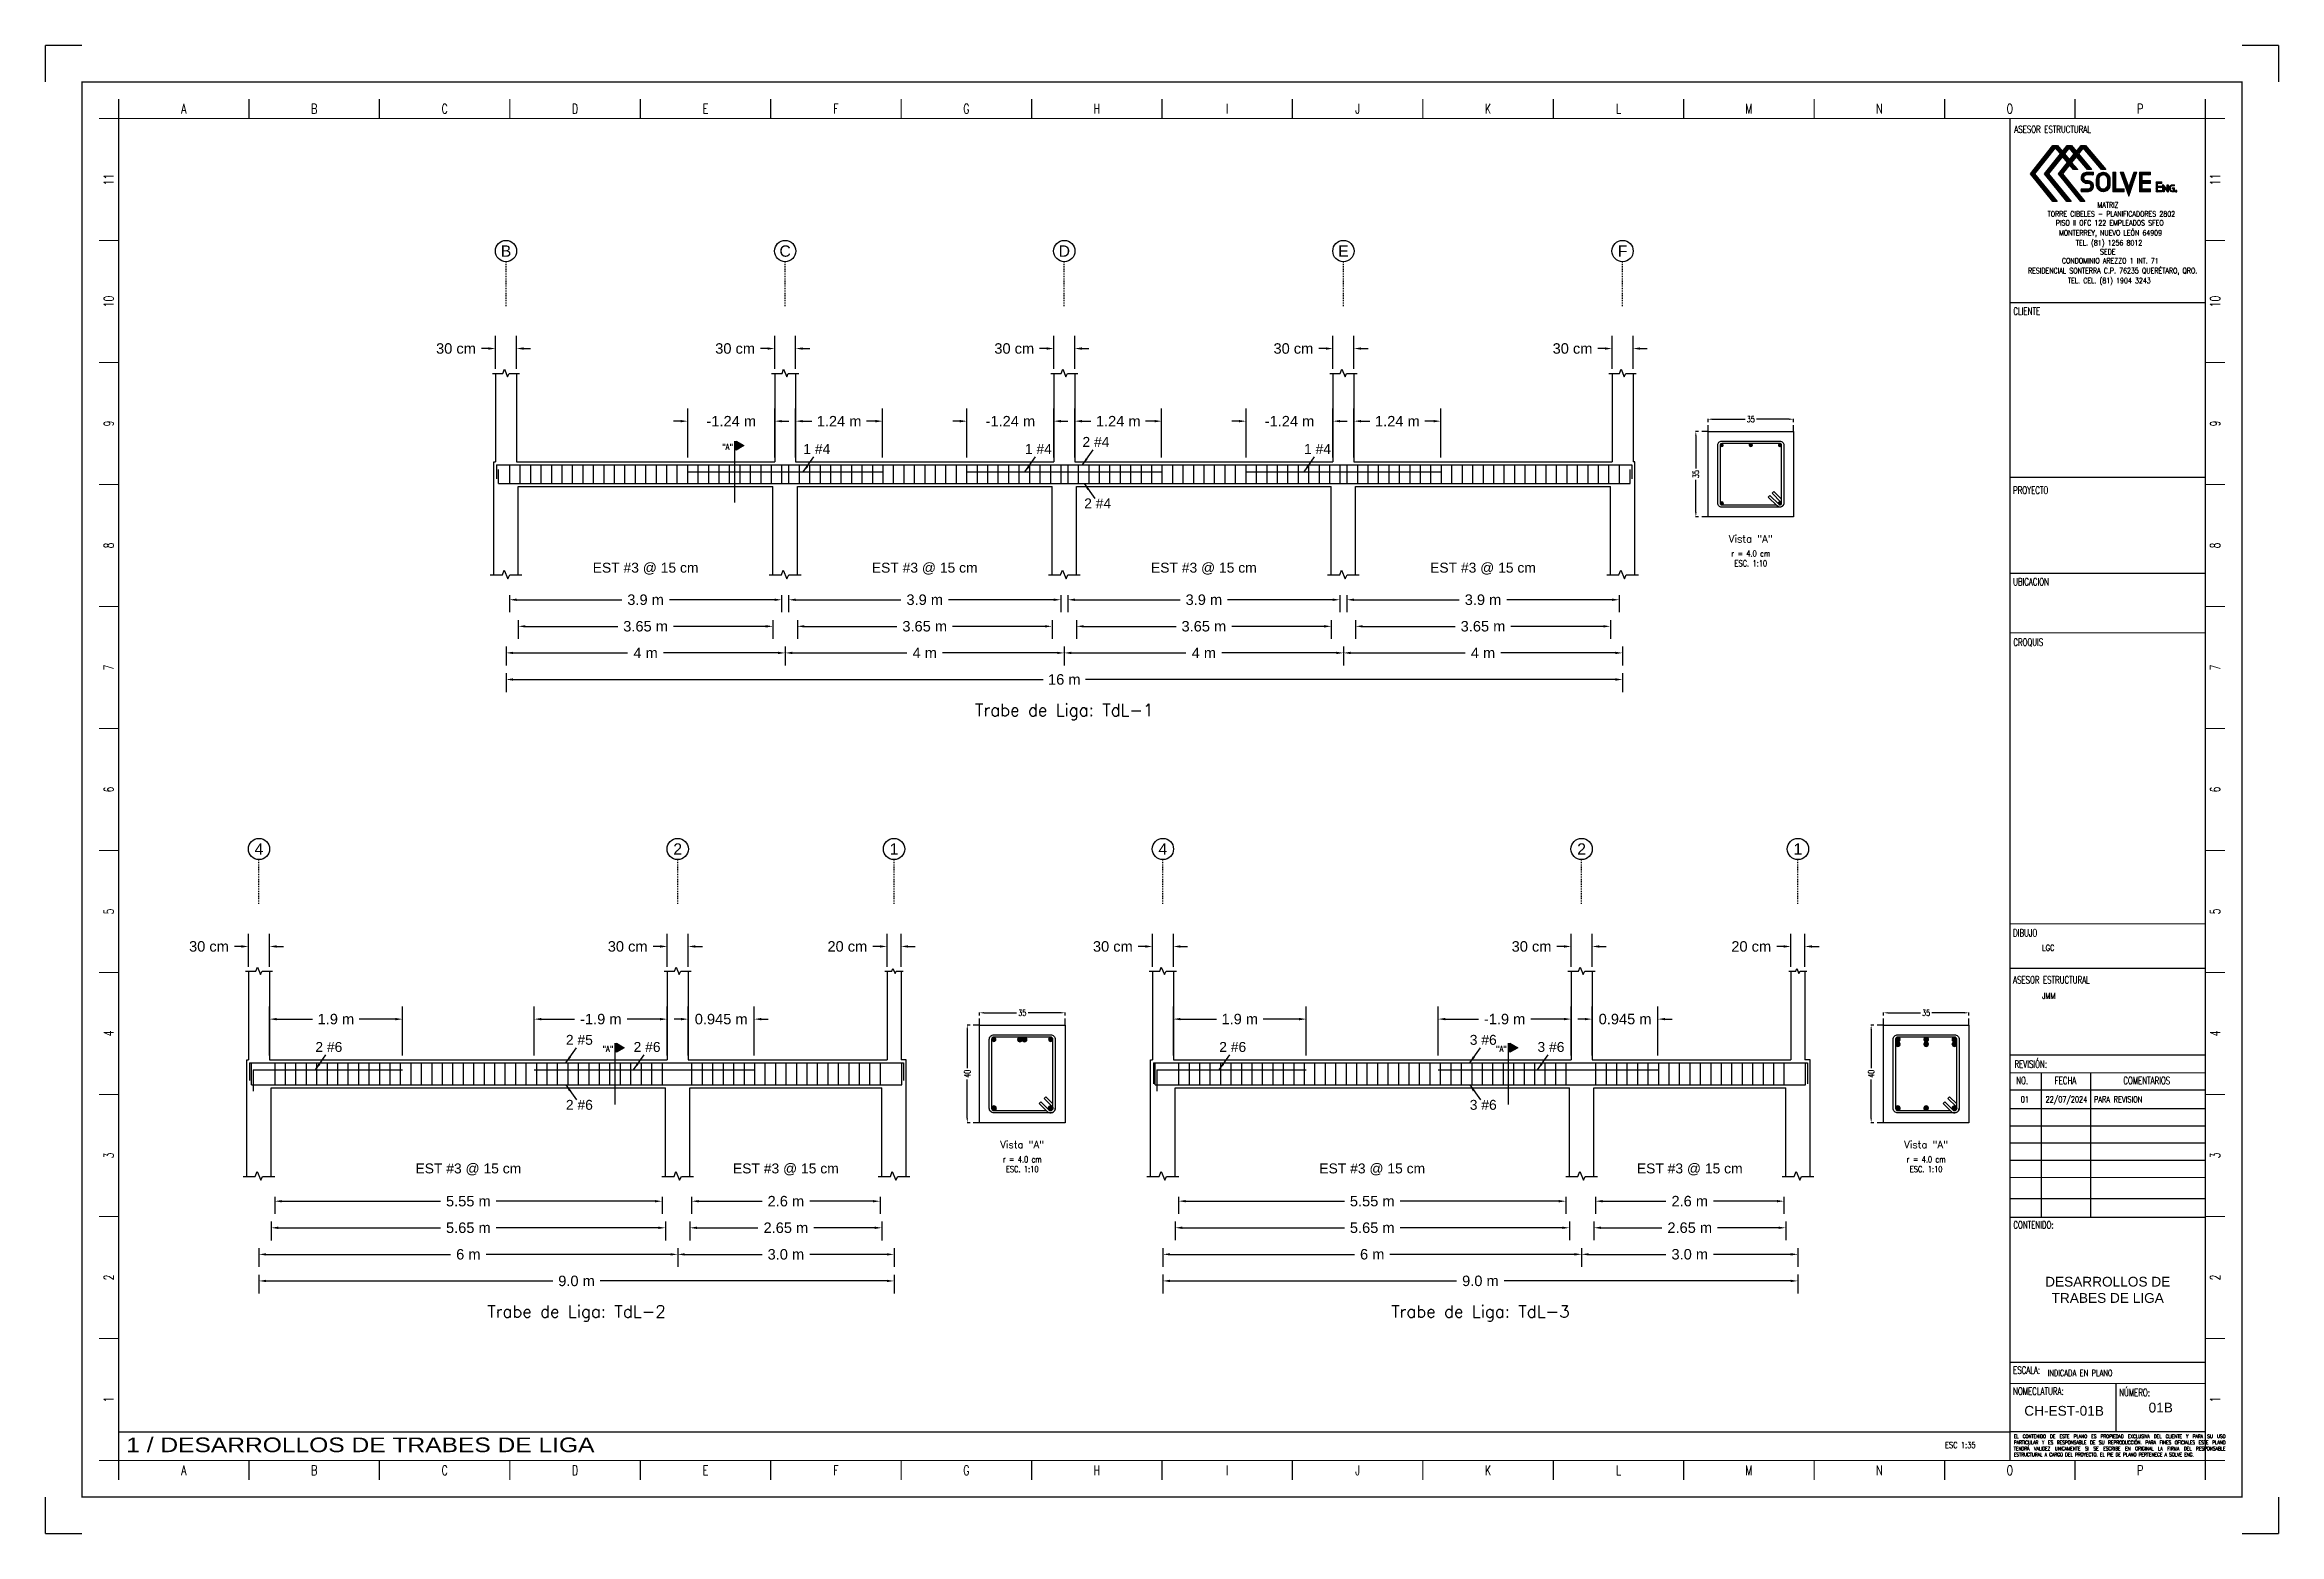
# Paper-space layout 'CH-EST-01B' of a CAD drawing. Header units: metres. Extents: x 0 to 91.5, y 0 to 61.
# The model-space entities are those that its viewports show. They can reach past a viewport. Long polylines and large blocks are cut down to what shows.
import ezdxf
from ezdxf.enums import TextEntityAlignment as Align

# ---------------------------------------------------------------- set-up
doc = ezdxf.new("R2010")
doc.units = ezdxf.units.M
doc.header["$MEASUREMENT"] = 0
doc.linetypes.add('DASHED', pattern=[0.75, 0.5, -0.25])
doc.linetypes.add('HIDDEN', pattern=[0.375, 0.25, -0.125])
doc.layers.get('Defpoints').update_dxf_attribs({"color": 8})
for name, color, linetype in [('AXES', 7, 'Continuous'), ('Estribo', 6, 'Continuous'), ('GEOMETRY_CONTOURS', 7, 'Continuous'), ('LONGITUDINAL_REINFORCEMENT', 7, 'Continuous'), ('REINFORCEMENT_DIMENSIONS', 7, 'Continuous'), ('TEXTO', 7, 'Continuous'), ('TRANSVERSAL_REINFORCEMENT', 7, 'Continuous'), ('Varilla', 1, 'Continuous'), ('VIGA', 3, 'Continuous')]:
    doc.layers.add(name, color=color, linetype=linetype)
doc.layers.add('TEXTOS 1', color=7, linetype='Continuous', lineweight=20)
doc.layers.get('Defpoints').off()
doc.styles.add('ROMAND', font='romand.shx')
doc.styles.add('romans', font='romans.shx', dxfattribs={"width": 0.7})
doc.styles.get("Standard").update_dxf_attribs({"font": 'arial.ttf'})
doc.styles.add('X-GRID$0$ARIAL', font='arial.ttf')
doc.styles.add('Xref_Pie Plano$0$romans', font='romans.shx', dxfattribs={"width": 0.7})
doc.styles.add('Xref_Pie Plano$0$Standard', font='romans.shx', dxfattribs={"width": 0.7})
doc.dimstyles.new('1-10', dxfattribs={"dimtxt": 0.25, "dimasz": 0.18, "dimexe": 0.01, "dimexo": 0.01, "dimgap": 0.01, "dimtad": 0, "dimdec": 0, "dimlfac": 10, "dimzin": 0, "dimdsep": 46, "dimtxsty": 'romans', "dimcen": 0.09, "dimclrd": 1, "dimclre": 8, "dimclrt": 7, "dimadec": 0, "dimazin": 0, "dimtfac": 1, "dimtdec": 0, "dimtofl": 0, "dimtmove": 0, "dimatfit": 3, "dimfxl": 1, "dimtfill": 1, "dimtolj": 1, "dimtzin": 0, "dimarcsym": 0})
doc.dimstyles.get("Standard").update_dxf_attribs({"dimtxt": 0.18, "dimasz": 0.18, "dimexe": 0.18, "dimexo": 0.0625, "dimgap": 0.09, "dimtad": 0, "dimtih": 1, "dimtoh": 1, "dimdec": 4, "dimzin": 0, "dimdsep": 46, "dimtxsty": 'Standard', "dimcen": 0.09, "dimadec": 0, "dimazin": 0, "dimtfac": 1, "dimtdec": 4, "dimtofl": 0, "dimtmove": 0, "dimatfit": 3, "dimfxl": 1, "dimtolj": 1, "dimtzin": 0, "dimarcsym": 0})
pattern_1 = [(135, (-21.6136792, -23.070568), (-0.00168379802, -0.00168379802), []), (135, (-21.6136792, -23.0694454), (-0.00168379802, -0.00168379802), [])]

psp = doc.layouts.new('CH-EST-01B')

# ---------------------------------------------------------------- texts
at = {"layer": 'TEXTO', "color": 3, "style": 'ROMAND'}
for p in [(69.827, 40.596, 0), (39.999, 15.785, 0), (77.006, 15.785, 0)]:
    psp.add_text('Vista "A"', height=0.3, dxfattribs=at).set_placement(p, align=Align.CENTER)
at = {"layer": 'TEXTO', "style": 'romans', "width": 0.8}
for s, p in [('r = 4.0 cm', (69.827, 40.269)), ('ESC. 1:10', (69.827, 39.869)), ('r = 4.0 cm', (39.999, 15.458)), ('ESC. 1:10', (39.999, 15.058)), ('r = 4.0 cm', (77.006, 15.458)), ('ESC. 1:10', (77.006, 15.058))]:
    psp.add_text(s, height=0.25, dxfattribs=at).set_placement(p, align=Align.TOP_CENTER)
at = {"layer": 'TEXTO', "color": 3, "style": 'ROMAND'}
for s, p in [('Trabe de Liga: TdL-1', (41.72, 33.985, 0)), ('Trabe de Liga: TdL-2', (21.749, 9.353, 0)), ('Trabe de Liga: TdL-3', (58.756, 9.353, 0))]:
    psp.add_text(s, height=0.5, dxfattribs=at).set_placement(p, align=Align.TOP_CENTER)
at = {"layer": 'TEXTO', "style": 'romans', "width": 0.8}
for s, p in [('LGC', (81.754, 23.873)), ('JMM', (81.754, 21.908)), ('PARA REVISION', (83.872, 17.662)), ('INDICADA EN PLANO', (81.977, 6.458))]:
    psp.add_text(s, height=0.25, dxfattribs=at).set_placement(p)
at = {"layer": 'TEXTO', "style": 'romans'}
for s, width, p in [('01', 0.8, (81.05, 17.662)), ('22/07/2024', 0.7, (82.748, 17.662))]:
    psp.add_text(s, height=0.25, dxfattribs=dict(at, width=width)).set_placement(p, align=Align.CENTER)
at = {"layer": 'TEXTO', "color": 2}
for s, p in [('CH-EST-01B', (82.654, 5.034)), ('01B', (86.611, 5.165))]:
    psp.add_text(s, height=0.4, dxfattribs=at).set_placement(p, align=Align.MIDDLE_CENTER)
at = {"layer": 'TEXTO', "color": 2, "style": 'X-GRID$0$ARIAL', "width": 1.2}
psp.add_text('1 / DESARROLLOS DE TRABES DE LIGA', height=0.6, dxfattribs=at).set_placement((3.314, 3.34))
at = {"layer": 'TEXTO', "style": 'romans', "width": 0.8}
psp.add_text('ESC 1:35', height=0.25, dxfattribs=at).set_placement((79.031, 3.63), align=Align.MIDDLE_RIGHT)
at = {"layer": 'TEXTO', "color": 2, "insert": (84.44, 9.986), "char_height": 0.4, "width": 7.20803, "attachment_point": 5}
psp.add_mtext('DESARROLLOS DE TRABES DE LIGA', dxfattribs=at)

msp = doc.modelspace()

# ---------------------------------------------------------------- texts
at = {"layer": 'AXES', "color": 7, "linetype": 'Continuous'}
for s, p in [('B', (4, 11.6962)), ('C', (8, 11.6962)), ('D', (12, 11.6962)), ('E', (16, 11.6962)), ('F', (20, 11.6962)), ('4', (4, 3.2226)), ('2', (10, 3.2226)), ('1', (13.1, 3.2226)), ('4', (4, -5.301)), ('2', (10, -5.301)), ('1', (13.1, -5.301))]:
    msp.add_text(s, height=0.16256, dxfattribs=at).set_placement(p, align=Align.MIDDLE_CENTER)
at = {"layer": 'LONGITUDINAL_REINFORCEMENT', "color": 7, "linetype": 'Continuous'}
for s, p in [('2 #4', (12.26, 8.84696)), ('1 #4', (8.26, 8.74536)), ('1 #4', (11.4352, 8.74536)), ('1 #4', (15.4352, 8.74536)), ('2 #6', (4.8076, 0.27176)), ('2 #5', (8.3976, 0.37336)), ('2 #6', (9.3676, 0.27176)), ('3 #6', (8.3976, -8.15024)), ('2 #6', (4.8076, -8.25184)), ('3 #6', (9.3676, -8.25184))]:
    msp.add_text(s, height=0.14224, dxfattribs=at).set_placement(p, align=Align.BOTTOM_LEFT)
for s, p in [('2 #4', (12.285, 8.15024)), ('2 #6', (8.3976, -0.37336)), ('3 #6', (8.3976, -8.89696))]:
    msp.add_text(s, height=0.14224, dxfattribs=at).set_placement(p, align=Align.TOP_LEFT)
at = {"layer": 'REINFORCEMENT_DIMENSIONS', "color": 7, "linetype": 'Continuous'}
for p in [(6, 7.04404), (10, 7.04404), (14, 7.04404), (18, 7.04404), (7, -1.47), (11.55, -1.47), (7, -9.9936), (11.55, -9.9936)]:
    msp.add_text('EST #3 @ 15 cm', height=0.14224, dxfattribs=at).set_placement(p, align=Align.BOTTOM_CENTER)
at = {"layer": 'TEXTOS 1', "style": 'romans', "width": 0.8}
for p in [(7.10092, 8.84724), (8.92592, 0.31524), (8.77592, -8.20836)]:
    msp.add_text('"A"', height=0.0875, dxfattribs=at).set_placement(p)

# ---------------------------------------------------------------- blocks, each defined once
blk = doc.blocks.new('Xref_Pie Plano$0$A$C2d875b69')
h = blk.add_hatch()
h.set_pattern_fill('ANSI31', color=256, scale=0.0001)
h.set_pattern_definition([(45, (-0.96223104, -0.49442098), (-0.0002245064, 0.0002245064), [])])
h.paths.add_polyline_path([(0.0008, 0.0112), (0.0007, 0.0111), (0.0004, 0.0107), (0.0002, 0.0102), (0, 0.0098), (0, 0.0093), (0, 0.009), (0.0001, 0.0086), (0.0002, 0.0081), (0.0005, 0.0077), (0.0008, 0.0073), (0.001, 0.0072), (0.0014, 0.0069), (0.0018, 0.0067), (0.0023, 0.0065), (0.0028, 0.0065), (0.0035, 0.0065), (0.0036, 0.0065), (0.004, 0.0064), (0.0045, 0.0061), (0.0048, 0.0056), (0.0049, 0.0051), (0.0047, 0.0045), (0.0044, 0.0041), (0.0039, 0.0038), (0.0035, 0.0037), (0, 0.0037), (0, 0.0023), (0.0035, 0.0023), (0.0037, 0.0024), (0.0042, 0.0024), (0.0046, 0.0026), (0.005, 0.0028), (0.0054, 0.0032), (0.0056, 0.0033), (0.0059, 0.0037), (0.0061, 0.0041), (0.0062, 0.0046), (0.0062, 0.0051), (0.0062, 0.0053), (0.0062, 0.0058), (0.006, 0.0063), (0.0058, 0.0067), (0.0054, 0.0071), (0.0053, 0.0072), (0.0049, 0.0075), (0.0044, 0.0077), (0.004, 0.0078), (0.0035, 0.0079), (0.0027, 0.0079), (0.0022, 0.008), (0.0017, 0.0083), (0.0015, 0.0088), (0.0014, 0.0094), (0.0015, 0.0099), (0.0018, 0.0103), (0.0023, 0.0106), (0.0028, 0.0107), (0.0062, 0.0107), (0.0062, 0.0121), (0.0028, 0.0121), (0.0025, 0.012), (0.0021, 0.012), (0.0016, 0.0118), (0.0012, 0.0116)])
h.paths.add_polyline_path([(0.0111, 0.0121), (0.0108, 0.012), (0.0103, 0.012), (0.0099, 0.0118), (0.0094, 0.0116), (0.009, 0.0114), (0.0086, 0.011), (0.0084, 0.0108), (0.0082, 0.0104), (0.0079, 0.01), (0.0078, 0.0096), (0.0077, 0.0091), (0.0076, 0.0086), (0.0076, 0.0058), (0.0076, 0.0055), (0.0077, 0.005), (0.0078, 0.0046), (0.008, 0.0041), (0.0083, 0.0037), (0.0086, 0.0034), (0.0089, 0.0032), (0.0092, 0.0029), (0.0097, 0.0026), (0.0101, 0.0025), (0.0106, 0.0024), (0.0111, 0.0023), (0.0114, 0.0024), (0.0119, 0.0024), (0.0123, 0.0026), (0.0128, 0.0028), (0.0132, 0.003), (0.0135, 0.0034), (0.0137, 0.0036), (0.014, 0.004), (0.0143, 0.0044), (0.0144, 0.0048), (0.0145, 0.0053), (0.0146, 0.0058), (0.0146, 0.0086), (0.0145, 0.0089), (0.0145, 0.0094), (0.0143, 0.0098), (0.0141, 0.0103), (0.0139, 0.0107), (0.0135, 0.011), (0.0133, 0.0112), (0.0129, 0.0115), (0.0125, 0.0118), (0.0121, 0.0119), (0.0116, 0.012)])
h.paths.add_polyline_path([(0.0117, 0.0106), (0.0122, 0.0104), (0.0126, 0.01), (0.0129, 0.0095), (0.0131, 0.0091), (0.0132, 0.0086), (0.0132, 0.0057), (0.0131, 0.0052), (0.0129, 0.0047), (0.0125, 0.0043), (0.012, 0.0039), (0.0116, 0.0038), (0.011, 0.0037), (0.0104, 0.0038), (0.01, 0.004), (0.0096, 0.0044), (0.0092, 0.0049), (0.0091, 0.0053), (0.009, 0.0058), (0.009, 0.0087), (0.0091, 0.0092), (0.0093, 0.0097), (0.0097, 0.0101), (0.0102, 0.0104), (0.0106, 0.0106), (0.0112, 0.0107)], flags=16)
h.paths.add_polyline_path([(0.0173, 0.0121), (0.0159, 0.0121), (0.0159, 0.0023), (0.0215, 0.0023), (0.0215, 0.0037), (0.0173, 0.0037)])
h.paths.add_polyline_path([(0.0238, 0), (0.0279, 0.0121), (0.0263, 0.0121), (0.0238, 0.0047), (0.0212, 0.0121), (0.0196, 0.0121)])
h.paths.add_polyline_path([(0.0305, 0.0107), (0.0347, 0.0107), (0.0347, 0.0121), (0.0291, 0.0121), (0.0291, 0.0023), (0.0347, 0.0023), (0.0347, 0.0037), (0.0305, 0.0037), (0.0305, 0.0065), (0.0347, 0.0065), (0.0347, 0.0079), (0.0305, 0.0079)])
h.paths.add_polyline_path([(0.0375, 0.0023), (0.0403, 0.0023), (0.0403, 0.003), (0.0382, 0.003), (0.0382, 0.0044), (0.0403, 0.0044), (0.0403, 0.0051), (0.0382, 0.0051), (0.0382, 0.0065), (0.0403, 0.0065), (0.0403, 0.0072), (0.0375, 0.0072)])
h.paths.add_polyline_path([(0.0415, 0.0044), (0.0435, 0.0021), (0.0435, 0.0057), (0.0429, 0.0057), (0.0429, 0.0036), (0.0409, 0.0059), (0.0409, 0.0023), (0.0415, 0.0023)])
h.paths.add_polyline_path([(0.0446, 0.0045), (0.0447, 0.0048), (0.0449, 0.005), (0.0452, 0.0052), (0.0455, 0.0052), (0.0467, 0.0052), (0.0467, 0.0057), (0.0454, 0.0057), (0.0451, 0.0057), (0.0448, 0.0055), (0.0445, 0.0054), (0.0444, 0.0053), (0.0442, 0.0051), (0.0441, 0.0048), (0.0441, 0.0045), (0.0441, 0.0035), (0.0441, 0.0032), (0.0443, 0.0029), (0.0445, 0.0027), (0.0445, 0.0027), (0.0448, 0.0025), (0.0451, 0.0024), (0.0455, 0.0023), (0.0467, 0.0023), (0.0467, 0.0043), (0.0455, 0.0043), (0.0455, 0.0038), (0.0461, 0.0038), (0.0461, 0.0028), (0.0455, 0.0028), (0.0452, 0.0029), (0.0449, 0.003), (0.0447, 0.0033), (0.0446, 0.0036)])
h.paths.add_polyline_path([(0.0478, 0.003), (0.0471, 0.003), (0.0471, 0.0023), (0.0478, 0.0023)])
at = {"color": 7, "lineweight": 0}
for points in [[(0.0062, 0.0121), (0.0028, 0.0121), (0.0025, 0.012), (0.0021, 0.012), (0.0016, 0.0118), (0.0012, 0.0116), (0.0008, 0.0112), (0.0007, 0.0111), (0.0004, 0.0107), (0.0002, 0.0102), (0, 0.0098), (0, 0.0093), (0, 0.009), (0.0001, 0.0086), (0.0002, 0.0081), (0.0005, 0.0077), (0.0008, 0.0073), (0.001, 0.0072), (0.0014, 0.0069), (0.0018, 0.0067), (0.0023, 0.0065), (0.0028, 0.0065), (0.0035, 0.0065), (0.0036, 0.0065), (0.004, 0.0064), (0.0045, 0.0061), (0.0045, 0.006), (0.0048, 0.0056), (0.0049, 0.0051), (0.0049, 0.005), (0.0047, 0.0045), (0.0045, 0.0041), (0.0044, 0.0041), (0.0039, 0.0038), (0.0035, 0.0037), (0, 0.0037), (0, 0.0023), (0.0035, 0.0023), (0.0037, 0.0024), (0.0042, 0.0024), (0.0046, 0.0026), (0.005, 0.0028), (0.0054, 0.0032), (0.0056, 0.0033), (0.0059, 0.0037), (0.0061, 0.0041), (0.0062, 0.0046), (0.0062, 0.0051), (0.0062, 0.0053), (0.0062, 0.0058), (0.006, 0.0063), (0.0058, 0.0067), (0.0054, 0.0071), (0.0053, 0.0072), (0.0049, 0.0075), (0.0044, 0.0077), (0.004, 0.0078), (0.0035, 0.0079), (0.0028, 0.0079), (0.0027, 0.0079), (0.0022, 0.008), (0.0018, 0.0083), (0.0017, 0.0084), (0.0015, 0.0088), (0.0014, 0.0093), (0.0014, 0.0094), (0.0015, 0.0099), (0.0018, 0.0103), (0.0019, 0.0103), (0.0023, 0.0106), (0.0028, 0.0107), (0.0062, 0.0107)], [(0.0137, 0.0036), (0.014, 0.004), (0.0143, 0.0044), (0.0144, 0.0048), (0.0145, 0.0053), (0.0146, 0.0058), (0.0146, 0.0086), (0.0145, 0.0089), (0.0145, 0.0094), (0.0143, 0.0098), (0.0141, 0.0103), (0.0139, 0.0107), (0.0135, 0.011), (0.0133, 0.0112), (0.0129, 0.0115), (0.0125, 0.0118), (0.0121, 0.0119), (0.0116, 0.012), (0.0111, 0.0121), (0.0108, 0.012), (0.0103, 0.012), (0.0099, 0.0118), (0.0094, 0.0116), (0.009, 0.0114), (0.0086, 0.011), (0.0084, 0.0108), (0.0082, 0.0104), (0.0079, 0.01), (0.0078, 0.0096), (0.0077, 0.0091), (0.0076, 0.0086), (0.0076, 0.0058), (0.0076, 0.0055), (0.0077, 0.005), (0.0078, 0.0046), (0.008, 0.0041), (0.0083, 0.0037), (0.0086, 0.0034), (0.0089, 0.0032), (0.0092, 0.0029), (0.0097, 0.0026), (0.0101, 0.0025), (0.0106, 0.0024), (0.0111, 0.0023), (0.0114, 0.0024), (0.0119, 0.0024), (0.0123, 0.0026), (0.0128, 0.0028), (0.0132, 0.003), (0.0135, 0.0034)], [(0.0173, 0.0121), (0.0159, 0.0121), (0.0159, 0.0023), (0.0215, 0.0023), (0.0215, 0.0037), (0.0173, 0.0037)], [(0.0279, 0.0121), (0.0263, 0.0121), (0.0238, 0.0047), (0.0212, 0.0121), (0.0196, 0.0121), (0.0238, 0)], [(0.0347, 0.0121), (0.0291, 0.0121), (0.0291, 0.0023), (0.0347, 0.0023), (0.0347, 0.0037), (0.0305, 0.0037), (0.0305, 0.0065), (0.0347, 0.0065), (0.0347, 0.0079), (0.0305, 0.0079), (0.0305, 0.0107), (0.0347, 0.0107)], [(0.0111, 0.0107), (0.0113, 0.0107), (0.0117, 0.0106), (0.0122, 0.0104), (0.0126, 0.0101), (0.0127, 0.0099), (0.0129, 0.0095), (0.0131, 0.0091), (0.0132, 0.0086), (0.0132, 0.0058), (0.0132, 0.0056), (0.0131, 0.0052), (0.0129, 0.0047), (0.0126, 0.0043), (0.0124, 0.0042), (0.012, 0.0039), (0.0116, 0.0038), (0.0111, 0.0037), (0.0109, 0.0037), (0.0104, 0.0038), (0.01, 0.004), (0.0096, 0.0043), (0.0095, 0.0045), (0.0092, 0.0049), (0.0091, 0.0053), (0.009, 0.0058), (0.009, 0.0086), (0.009, 0.0088), (0.0091, 0.0092), (0.0093, 0.0097), (0.0096, 0.0101), (0.0097, 0.0102), (0.0102, 0.0104), (0.0106, 0.0106)], [(0.0403, 0.0072), (0.0375, 0.0072), (0.0375, 0.0023), (0.0403, 0.0023), (0.0403, 0.003), (0.0382, 0.003), (0.0382, 0.0044), (0.0403, 0.0044), (0.0403, 0.0051), (0.0382, 0.0051), (0.0382, 0.0065), (0.0403, 0.0065)], [(0.0467, 0.0043), (0.0455, 0.0043), (0.0455, 0.0038), (0.0461, 0.0038), (0.0461, 0.0028), (0.0455, 0.0028), (0.0452, 0.0029), (0.0449, 0.003), (0.0447, 0.0033), (0.0446, 0.0036), (0.0446, 0.0045), (0.0447, 0.0048), (0.0449, 0.005), (0.0452, 0.0052), (0.0455, 0.0052), (0.0467, 0.0052), (0.0467, 0.0057), (0.0455, 0.0057), (0.0454, 0.0057), (0.0451, 0.0057), (0.0448, 0.0055), (0.0445, 0.0054), (0.0444, 0.0053), (0.0442, 0.0051), (0.0441, 0.0048), (0.0441, 0.0045), (0.0441, 0.0036), (0.0441, 0.0035), (0.0441, 0.0032), (0.0443, 0.0029), (0.0445, 0.0027), (0.0445, 0.0027), (0.0448, 0.0025), (0.0451, 0.0024), (0.0455, 0.0023), (0.0467, 0.0023)]]:
    blk.add_lwpolyline(points, close=True, dxfattribs=at)
blk.add_lwpolyline([(0.0409, 0.0059), (0.0429, 0.0036), (0.0429, 0.0057), (0.0435, 0.0057), (0.0435, 0.0021), (0.0415, 0.0044), (0.0415, 0.0023), (0.0409, 0.0023)], close=True)
at = {"color": 7, "true_color": 0xffffff}
blk.add_lwpolyline([(0.0471, 0.0023), (0.0478, 0.0023), (0.0478, 0.003), (0.0471, 0.003)], close=True, dxfattribs=at)
blk = doc.blocks.new('Xref_Pie Plano$0$A$C58965cfb')
h = blk.add_hatch()
h.set_pattern_fill('ANSI31', color=1, scale=0.00016625, angle=45)
h.set_pattern_definition([(90, (-0.1214854, -0.01398977), (-0.0005278437, 0), [])])
h.paths.add_polyline_path([(0.0274, 0.0279), (0.0252, 0.0279), (0.0229, 0.025), (0.0204, 0.0279), (0.0182, 0.0279), (0.0159, 0.025), (0.0134, 0.0279), (0.0112, 0.0279), (0, 0.0138), (0.0112, 0), (0.0132, 0), (0.002, 0.0138), (0.0123, 0.0267), (0.0149, 0.0237), (0.007, 0.0138), (0.0181, 0), (0.0202, 0), (0.009, 0.0138), (0.0159, 0.0225), (0.0185, 0.0195), (0.0139, 0.0138), (0.0251, 0), (0.0271, 0), (0.016, 0.0138), (0.0195, 0.0183), (0.0215, 0.016), (0.0236, 0.016), (0.0205, 0.0195), (0.0229, 0.0225), (0.0284, 0.016), (0.0305, 0.016), (0.0239, 0.0237), (0.0263, 0.0267), (0.0354, 0.016), (0.0375, 0.016)])
h.paths.add_polyline_path([(0.0218, 0.0237), (0.0195, 0.0208), (0.0169, 0.0237), (0.0193, 0.0267)], flags=16)
at = {"color": 1}
for points in [[(0.0149, 0.0237), (0.0123, 0.0267), (0.002, 0.0138), (0.0132, 0), (0.0112, 0), (0, 0.0138), (0.0112, 0.0279), (0.0134, 0.0279), (0.0159, 0.025), (0.0182, 0.0279), (0.0204, 0.0279), (0.0229, 0.025), (0.0252, 0.0279), (0.0274, 0.0279), (0.0375, 0.016), (0.0354, 0.016), (0.0263, 0.0267), (0.0239, 0.0237), (0.0305, 0.016), (0.0284, 0.016), (0.0229, 0.0225), (0.0205, 0.0195), (0.0236, 0.016), (0.0215, 0.016), (0.0195, 0.0183), (0.016, 0.0138), (0.0271, 0), (0.0251, 0), (0.0139, 0.0138), (0.0185, 0.0195), (0.0159, 0.0225), (0.009, 0.0138), (0.0202, 0), (0.0181, 0), (0.007, 0.0138)], [(0.0218, 0.0237), (0.0193, 0.0267), (0.0169, 0.0237), (0.0195, 0.0208)]]:
    blk.add_lwpolyline(points, close=True, dxfattribs=at)
blk.add_blockref('Xref_Pie Plano$0$A$C2d875b69', (0.0252, 0.0025), dxfattribs=at)
blk = doc.blocks.new('Xref_Pie Plano$0$A$C85bed119')
at = {"color": 1, "xscale": 44.8, "yscale": 44.8, "zscale": 44.8}
blk.add_blockref('Xref_Pie Plano$0$A$C58965cfb', (-2.195, -0.112), dxfattribs=at)
at = {"style": 'Xref_Pie Plano$0$romans', "width": 0.7}
for s, p in [('TORRE CIBELES - PLANIFICADORES 2802', (-1.814, -0.452)), ('MATRIZ', (-0.698, -0.252)), ('PISO II OFC 122 EMPLEADOS SFEO', (-1.63, -0.652)), ('MONTERREY, NUEVO LEÓN 64909', (-1.556, -0.875)), ('TEL. (81) 1256 8012', (-1.184, -1.098)), ('CONDOMINIO AREZZO 1 INT. 71', (-1.494, -1.498)), ('SEDE', (-0.642, -1.298)), ('RESIDENCIAL SONTERRA C.P. 76235 QUERÉTARO, QRO.', (-2.252, -1.721)), ('TEL. CEL. (81) 1904 3243', (-1.36, -1.943))]:
    blk.add_text(s, height=0.12, dxfattribs=at).set_placement(p)
blk = doc.blocks.new('Xref_Pie Plano$0$A$C652C76E2')
at = {"color": 8, "const_width": 0.0005}
for points in [[(0.00025, 0.60985), (0.01525, 0.60985)], [(0.00025, 0.60985), (0.00025, 0.59485)], [(0.91465, 0.60985), (0.89965, 0.60985)], [(0.91465, 0.60985), (0.91465, 0.59485)], [(0.00025, 0.00025), (0.00025, 0.01525)], [(0.91465, 0.00025), (0.91465, 0.01525)], [(0.00025, 0.00025), (0.01525, 0.00025)], [(0.91465, 0.00025), (0.89965, 0.00025)]]:
    blk.add_lwpolyline(points, dxfattribs=at)
at = {"color": 5, "const_width": 0.0005}
for points in [[(0.01525, 0.01525), (0.89965, 0.01525), (0.89965, 0.59485), (0.01525, 0.59485)], [(0.03025, 0.03025), (0.88465, 0.03025), (0.88465, 0.57985), (0.03025, 0.57985)], [(0.80465, 0.57985), (0.88465, 0.57985), (0.88465, 0.03025), (0.80465, 0.03025)]]:
    blk.add_lwpolyline(points, close=True, dxfattribs=at)
for points in [[(0.03025, 0.57985), (0.03025, 0.58788)], [(0.08365, 0.57985), (0.08365, 0.58788)], [(0.13705, 0.57985), (0.13705, 0.58788)], [(0.19045, 0.57985), (0.19045, 0.58788)], [(0.24385, 0.57985), (0.24385, 0.58788)], [(0.29725, 0.57985), (0.29725, 0.58788)], [(0.35065, 0.57985), (0.35065, 0.58788)], [(0.40405, 0.57985), (0.40405, 0.58788)], [(0.45745, 0.57985), (0.45745, 0.58788)], [(0.51085, 0.57985), (0.51085, 0.58788)], [(0.56425, 0.57985), (0.56425, 0.58788)], [(0.61765, 0.57985), (0.61765, 0.58788)], [(0.67105, 0.57985), (0.67105, 0.58788)], [(0.72445, 0.57985), (0.72445, 0.58788)], [(0.77785, 0.57985), (0.77785, 0.58788)], [(0.83125, 0.57985), (0.83125, 0.58788)], [(0.88465, 0.57985), (0.88465, 0.58788)], [(0.03025, 0.57985), (0.02222, 0.57985)], [(0.88465, 0.57985), (0.89268, 0.57985)], [(0.03025, 0.52989), (0.02222, 0.52989)], [(0.88465, 0.52989), (0.89268, 0.52989)], [(0.80465, 0.50446), (0.88465, 0.50446)], [(0.03025, 0.47992), (0.02222, 0.47992)], [(0.88465, 0.47992), (0.89268, 0.47992)], [(0.03025, 0.42996), (0.02222, 0.42996)], [(0.80465, 0.4329), (0.88465, 0.4329)], [(0.88465, 0.42996), (0.89268, 0.42996)], [(0.80465, 0.39363), (0.88465, 0.39363)], [(0.03025, 0.38), (0.02222, 0.38)], [(0.88465, 0.38), (0.89268, 0.38)], [(0.80465, 0.36924), (0.88465, 0.36924)], [(0.03025, 0.33003), (0.02222, 0.33003)], [(0.88465, 0.33003), (0.89268, 0.33003)], [(0.03025, 0.28007), (0.02222, 0.28007)], [(0.88465, 0.28007), (0.89268, 0.28007)], [(0.80465, 0.25005), (0.88465, 0.25005)], [(0.03025, 0.2301), (0.02222, 0.2301)], [(0.80465, 0.23177), (0.88465, 0.23177)], [(0.88465, 0.2301), (0.89268, 0.2301)], [(0.80465, 0.1963), (0.88465, 0.1963)], [(0.80465, 0.1963), (0.88465, 0.1963)], [(0.80465, 0.18899), (0.88465, 0.18899)], [(0.81748, 0.18899), (0.81748, 0.12983)], [(0.83769, 0.18899), (0.83769, 0.12983)], [(0.03025, 0.18014), (0.02222, 0.18014)], [(0.80465, 0.18194), (0.88465, 0.18194)], [(0.80465, 0.17434), (0.88465, 0.17434)], [(0.88465, 0.18014), (0.89268, 0.18014)], [(0.80465, 0.16728), (0.88465, 0.16728)], [(0.80465, 0.16023), (0.88465, 0.16023)], [(0.80465, 0.15317), (0.88465, 0.15317)], [(0.80465, 0.14612), (0.88465, 0.14612)], [(0.80465, 0.13743), (0.88465, 0.13743)], [(0.03025, 0.13018), (0.02222, 0.13018)], [(0.80465, 0.12983), (0.88465, 0.12983)], [(0.88465, 0.13018), (0.89268, 0.13018)], [(0.03025, 0.08021), (0.02222, 0.08021)], [(0.88465, 0.08021), (0.89268, 0.08021)], [(0.80465, 0.0704), (0.88465, 0.0704)], [(0.80465, 0.06177), (0.88465, 0.06177)], [(0.84807, 0.06177), (0.84807, 0.04202)], [(0.80465, 0.04202), (0.88465, 0.04202)], [(0.03025, 0.03025), (0.02222, 0.03025)], [(0.03025, 0.03025), (0.03025, 0.02222)], [(0.08365, 0.03025), (0.08365, 0.02222)], [(0.13705, 0.03025), (0.13705, 0.02222)], [(0.19045, 0.03025), (0.19045, 0.02222)], [(0.24385, 0.03025), (0.24385, 0.02222)], [(0.29725, 0.03025), (0.29725, 0.02222)], [(0.35065, 0.03025), (0.35065, 0.02222)], [(0.40405, 0.03025), (0.40405, 0.02222)], [(0.45745, 0.03025), (0.45745, 0.02222)], [(0.51085, 0.03025), (0.51085, 0.02222)], [(0.56425, 0.03025), (0.56425, 0.02222)], [(0.61765, 0.03025), (0.61765, 0.02222)], [(0.67105, 0.03025), (0.67105, 0.02222)], [(0.72445, 0.03025), (0.72445, 0.02222)], [(0.77785, 0.03025), (0.77785, 0.02222)], [(0.83125, 0.03025), (0.83125, 0.02222)], [(0.88465, 0.03025), (0.88465, 0.02222)], [(0.88465, 0.03025), (0.89268, 0.03025)]]:
    blk.add_lwpolyline(points, dxfattribs=at)
at = {"xscale": 0.018310546875, "yscale": 0.018310546875, "zscale": 0.018310546875}
blk.add_blockref('Xref_Pie Plano$0$A$C85bed119', (0.85325, 0.54796), dxfattribs=at)
at = {"color": 7, "style": 'Xref_Pie Plano$0$Standard', "width": 0.7}
for s, p in [('ASESOR ESTRUCTURAL', (0.80641, 0.57393)), ('CLIENTE', (0.80601, 0.49947)), ('PROYECTO', (0.80591, 0.42613)), ('UBICACION', (0.80591, 0.38864)), ('CROQUIS', (0.80601, 0.36384)), ('DIBUJO', (0.80591, 0.24483)), ('ASESOR ESTRUCTURAL', (0.80591, 0.22557)), ('REVISIÓN:', (0.80647, 0.19109)), ('NO.', (0.80718, 0.18434)), ('FECHA', (0.82297, 0.18434)), ('COMENTARIOS', (0.85105, 0.18434)), ('CONTENIDO:', (0.80601, 0.1252)), ('ESCALA:', (0.80591, 0.06577)), ('NOMECLATURA:', (0.80591, 0.05713)), ('NÚMERO:', (0.84933, 0.05656))]:
    blk.add_text(s, height=0.003, dxfattribs=at).set_placement(p)
at = {"color": 7, "style": 'Xref_Pie Plano$0$Standard'}
for s, width, gutter_width, insert, char_height, attachment_point in [('A', 0.0534, 12.5, (0.05695, 0.58386), 0.004, 5), ('B', 0.0534, 12.5, (0.11035, 0.58386), 0.004, 5), ('C', 0.0534, 12.5, (0.16375, 0.58386), 0.004, 5), ('D', 0.0534, 12.5, (0.21715, 0.58386), 0.004, 5), ('E', 0.0534, 12.5, (0.27055, 0.58386), 0.004, 5), ('F', 0.0534, 12.5, (0.32395, 0.58386), 0.004, 5), ('G', 0.0534, 12.5, (0.37735, 0.58386), 0.004, 5), ('H', 0.0534, 12.5, (0.43075, 0.58386), 0.004, 5), ('I', 0.0534, 12.5, (0.48415, 0.58386), 0.004, 5), ('J', 0.0534, 12.5, (0.53755, 0.58386), 0.004, 5), ('K', 0.0534, 12.5, (0.59095, 0.58386), 0.004, 5), ('L', 0.0534, 12.5, (0.64435, 0.58386), 0.004, 5), ('M', 0.0534, 12.5, (0.69775, 0.58386), 0.004, 5), ('N', 0.0534, 12.5, (0.75115, 0.58386), 0.004, 5), ('O', 0.0534, 12.5, (0.80455, 0.58386), 0.004, 5), ('P', 0.0534, 12.5, (0.85795, 0.58386), 0.004, 5), ('\\pxqj;EL CONTENIDO DE ESTE PLANO ES PROPIEDAD EXCLUSIVA DEL CLIENTE Y PARA SU USO PARTICULAR Y ES RESPONSABLE DE SU REPRODUCCIÓN. PARA FINES OFICIALES ESTE PLANO TENDRÁ VALIDEZ UNICAMENTE SI SE ESCRIBE EN ORIGINAL LA FIRMA DEL RESPONSABLE ESTRUCTURAL A CARGO DEL PROYECTO. EL PIE DE PLANO PERTENECE A SOLVE ENG.', 0.0769105, 0.0125, (0.8062, 0.04089), 0.0015, 1), ('A', 0.0534, 12.5, (0.05695, 0.02624), 0.004, 5), ('B', 0.0534, 12.5, (0.11035, 0.02624), 0.004, 5), ('C', 0.0534, 12.5, (0.16375, 0.02624), 0.004, 5), ('D', 0.0534, 12.5, (0.21715, 0.02624), 0.004, 5), ('E', 0.0534, 12.5, (0.27055, 0.02624), 0.004, 5), ('F', 0.0534, 12.5, (0.32395, 0.02624), 0.004, 5), ('G', 0.0534, 12.5, (0.37735, 0.02624), 0.004, 5), ('H', 0.0534, 12.5, (0.43075, 0.02624), 0.004, 5), ('I', 0.0534, 12.5, (0.48415, 0.02624), 0.004, 5), ('J', 0.0534, 12.5, (0.53755, 0.02624), 0.004, 5), ('K', 0.0534, 12.5, (0.59095, 0.02624), 0.004, 5), ('L', 0.0534, 12.5, (0.64435, 0.02624), 0.004, 5), ('M', 0.0534, 12.5, (0.69775, 0.02624), 0.004, 5), ('N', 0.0534, 12.5, (0.75115, 0.02624), 0.004, 5), ('O', 0.0534, 12.5, (0.80455, 0.02624), 0.004, 5), ('P', 0.0534, 12.5, (0.85795, 0.02624), 0.004, 5)]:
    blk.add_mtext_dynamic_manual_height_columns(s, width=width, gutter_width=gutter_width, heights=[0], dxfattribs=dict(at, insert=insert, char_height=char_height, attachment_point=attachment_point))
at = {"color": 7, "char_height": 0.004, "attachment_point": 5, "rotation": 90, "style": 'Xref_Pie Plano$0$Standard'}
for s, insert in [('11', (0.02624, 0.55487)), ('11', (0.88866, 0.55487)), ('10', (0.02624, 0.5049)), ('10', (0.88866, 0.5049)), ('9', (0.02624, 0.45494)), ('9', (0.88866, 0.45494)), ('8', (0.02624, 0.40498)), ('8', (0.88866, 0.40498)), ('7', (0.02624, 0.35501)), ('7', (0.88866, 0.35501)), ('6', (0.02624, 0.30505)), ('6', (0.88866, 0.30505)), ('5', (0.02624, 0.25509)), ('5', (0.88866, 0.25509)), ('4', (0.02624, 0.20512)), ('4', (0.88866, 0.20512)), ('3', (0.02624, 0.15516)), ('3', (0.88866, 0.15516)), ('2', (0.02624, 0.1052)), ('2', (0.88866, 0.1052)), ('1', (0.02624, 0.05523)), ('1', (0.88866, 0.05523))]:
    blk.add_mtext_dynamic_manual_height_columns(s, width=0.0499636, gutter_width=0.025, heights=[0], dxfattribs=dict(at, insert=insert))
blk = doc.blocks.new('Xref_Pie Plano')
at = {"color": 1, "xscale": 100, "yscale": 100, "zscale": 100}
blk.add_blockref('Xref_Pie Plano$0$A$C652C76E2', (-0.025, -0.025), dxfattribs=at)
blk = doc.blocks.new('*D81')
at = {"color": 8, "linetype": 'HIDDEN', "lineweight": -2, "transparency": 16777216}
for p, q in [((68.067, 45.146), (67.567, 45.146)), ((68.067, 41.646), (67.567, 41.646))]:
    blk.add_line(p, q, dxfattribs=at)
at = {"color": 1, "lineweight": -2, "transparency": 16777216}
for p, q in [((67.577, 44.966), (67.577, 43.547)), ((67.577, 41.826), (67.577, 43.244))]:
    blk.add_line(p, q, dxfattribs=at)
at = {"color": 1, "transparency": 16777216}
for points in [[(67.547, 44.966), (67.607, 44.966), (67.577, 45.146)], [(67.547, 41.826), (67.607, 41.826), (67.577, 41.646)]]:
    blk.add_solid(points, dxfattribs=at)
at = {"color": 7, "transparency": 16777216, "insert": (67.577, 43.396), "char_height": 0.25, "attachment_point": 5, "rotation": 90, "style": 'romans', "bg_fill": 3, "box_fill_scale": 1.25, "bg_fill_color": 256, "bg_fill_true_color": 13158600, "bg_fill_transparency": 0}
blk.add_mtext('\\A1;35', dxfattribs=at)
blk = doc.blocks.new('*U87')
at = {"layer": 'Estribo', "ltscale": 0.025, "elevation": 0}
blk.add_lwpolyline([(0.04, 0.2941, -0.414214), (0.0559, 0.31), (0.2941, 0.31, -0.414214), (0.31, 0.2941), (0.31, 0.0559, -0.414214), (0.2941, 0.04), (0.0559, 0.04, -0.414214), (0.04, 0.0559)], format="xyb", close=True, dxfattribs=at)
for points in [[(0.3005, 0.0559), (0.3005, 0.2941, 0.414279), (0.2941, 0.3005), (0.0559, 0.3004, 0.414125), (0.0496, 0.2941), (0.0495, 0.0559, 0.414237), (0.0559, 0.0495), (0.278, 0.0495)], [(0.31, 0.0559, -0.668193), (0.2829, 0.0447), (0.2464, 0.0812), (0.2531, 0.0879), (0.2896, 0.0514, 1.013301), (0.2986, 0.0604), (0.2621, 0.0969), (0.2688, 0.1036), (0.3005, 0.072)]]:
    blk.add_lwpolyline(points, format="xyb", dxfattribs=at)
at = {"layer": 'VIGA', "linetype": 'Continuous', "ltscale": 0.025}
blk.add_lwpolyline([(0, 0.35), (0.35, 0.35), (0.35, 0), (0, 0)], close=True, dxfattribs=at)
blk = doc.blocks.new('*U75')
at = {"layer": 'Varilla', "ltscale": 0.0125}
h = blk.add_hatch(dxfattribs=at)
h.set_pattern_fill('ANSI32', color=256, scale=0.00025, angle=90)
h.set_pattern_definition(pattern_1)
edge = h.paths.add_edge_path()
edge.add_arc((0, 0), 0.00635, 0, 360)
blk.add_circle((0, 0), 0.00635, dxfattribs=at)
blk = doc.blocks.new('*U76')
at = {"layer": 'Varilla', "ltscale": 0.0125}
h = blk.add_hatch(dxfattribs=at)
h.set_pattern_fill('ANSI32', color=256, scale=0.00025, angle=90)
h.set_pattern_definition(pattern_1)
edge = h.paths.add_edge_path()
edge.add_arc((0, 0), 0.00635, 0, 360)
blk.add_circle((0, 0), 0.00635, dxfattribs=at)
blk = doc.blocks.new('*U77')
at = {"layer": 'Varilla', "ltscale": 0.0125}
h = blk.add_hatch(dxfattribs=at)
h.set_pattern_fill('ANSI32', color=256, scale=0.00025, angle=90)
h.set_pattern_definition(pattern_1)
edge = h.paths.add_edge_path()
edge.add_arc((0, 0), 0.00635, 0, 360)
blk.add_circle((0, 0), 0.00635, dxfattribs=at)
blk = doc.blocks.new('*U78')
at = {"layer": 'Varilla', "ltscale": 0.0125}
h = blk.add_hatch(dxfattribs=at)
h.set_pattern_fill('ANSI32', color=256, scale=0.00025, angle=90)
h.set_pattern_definition(pattern_1)
edge = h.paths.add_edge_path()
edge.add_arc((0, 0), 0.00635, 0, 360)
blk.add_circle((0, 0), 0.00635, dxfattribs=at)
blk = doc.blocks.new('*D82')
at = {"color": 8, "linetype": 'HIDDEN', "lineweight": -2, "transparency": 16777216}
for p, q in [((68.077, 45.156), (68.077, 45.656)), ((71.577, 45.156), (71.577, 45.656))]:
    blk.add_line(p, q, dxfattribs=at)
at = {"color": 1, "lineweight": -2, "transparency": 16777216}
for p, q in [((68.257, 45.646), (69.676, 45.646)), ((71.397, 45.646), (69.979, 45.646))]:
    blk.add_line(p, q, dxfattribs=at)
at = {"color": 1, "transparency": 16777216}
for points in [[(68.257, 45.676), (68.257, 45.616), (68.077, 45.646)], [(71.397, 45.676), (71.397, 45.616), (71.577, 45.646)]]:
    blk.add_solid(points, dxfattribs=at)
at = {"color": 7, "transparency": 16777216, "insert": (69.827, 45.646), "char_height": 0.25, "attachment_point": 5, "style": 'romans', "bg_fill": 3, "box_fill_scale": 1.25, "bg_fill_color": 256, "bg_fill_true_color": 13158600, "bg_fill_transparency": 0}
blk.add_mtext('\\A1;35', dxfattribs=at)
blk = doc.blocks.new('*D83')
at = {"color": 8, "linetype": 'HIDDEN', "lineweight": -2, "transparency": 16777216}
for p, q in [((38.239, 20.835), (37.739, 20.835)), ((38.239, 16.835), (37.739, 16.835))]:
    blk.add_line(p, q, dxfattribs=at)
at = {"color": 1, "lineweight": -2, "transparency": 16777216}
for p, q in [((37.749, 20.655), (37.749, 18.987)), ((37.749, 17.015), (37.749, 18.683))]:
    blk.add_line(p, q, dxfattribs=at)
at = {"color": 1, "transparency": 16777216}
for points in [[(37.719, 20.655), (37.779, 20.655), (37.749, 20.835)], [(37.719, 17.015), (37.779, 17.015), (37.749, 16.835)]]:
    blk.add_solid(points, dxfattribs=at)
at = {"color": 7, "transparency": 16777216, "insert": (37.749, 18.835), "char_height": 0.25, "attachment_point": 5, "rotation": 90, "style": 'romans', "bg_fill": 3, "box_fill_scale": 1.25, "bg_fill_color": 256, "bg_fill_true_color": 13158600, "bg_fill_transparency": 0}
blk.add_mtext('\\A1;40', dxfattribs=at)
blk = doc.blocks.new('*U88')
at = {"layer": 'Estribo', "ltscale": 0.025, "elevation": 0}
blk.add_lwpolyline([(0.04, 0.3409, -0.414214), (0.0591, 0.36), (0.2909, 0.36, -0.414214), (0.31, 0.3409), (0.31, 0.0591, -0.414214), (0.2909, 0.04), (0.0591, 0.04, -0.414214), (0.04, 0.0591)], format="xyb", close=True, dxfattribs=at)
for points in [[(0.3005, 0.0591), (0.3005, 0.3409, 0.414279), (0.2909, 0.3505), (0.0591, 0.3505, 0.414125), (0.0496, 0.3409), (0.0495, 0.0591, 0.414237), (0.0591, 0.0495), (0.2735, 0.0495)], [(0.3005, 0.0765), (0.2711, 0.1058), (0.2644, 0.0991), (0.2975, 0.0659, -0.999779), (0.2844, 0.0522), (0.2509, 0.0856), (0.2442, 0.0789), (0.2775, 0.0456, 0.668179), (0.31, 0.0591)]]:
    blk.add_lwpolyline(points, format="xyb", dxfattribs=at)
at = {"layer": 'VIGA', "linetype": 'Continuous', "ltscale": 0.025}
blk.add_lwpolyline([(0, 0.4), (0.35, 0.4), (0.35, 0), (0, 0)], close=True, dxfattribs=at)
blk = doc.blocks.new('*U89')
at = {"layer": 'Varilla', "ltscale": 0.0125}
h = blk.add_hatch(dxfattribs=at)
h.set_pattern_fill('ANSI37', color=256, scale=0.0008)
h.set_pattern_definition([(45, (-21.6136792, -22.9409673), (-0.00179605122, 0.00179605122), []), (135, (-21.6136792, -22.9409673), (-0.00179605122, -0.00179605122), [])])
edge = h.paths.add_edge_path()
edge.add_arc((0, 0), 0.00952, 0, 360)
blk.add_circle((0, 0), 0.00952, dxfattribs=at)
blk = doc.blocks.new('*U91')
at = {"layer": 'Varilla', "ltscale": 0.0125}
h = blk.add_hatch(color=256, dxfattribs=at)
h.dxf.hatch_style = 1
edge = h.paths.add_edge_path()
edge.add_arc((0, 0), 0.00794, 0, 360)
blk.add_circle((0, 0), 0.00794, dxfattribs=at)
blk = doc.blocks.new('*D84')
at = {"color": 8, "linetype": 'HIDDEN', "lineweight": -2, "transparency": 16777216}
for p, q in [((38.249, 20.845), (38.249, 21.345)), ((41.749, 20.845), (41.749, 21.345))]:
    blk.add_line(p, q, dxfattribs=at)
at = {"color": 1, "lineweight": -2, "transparency": 16777216}
for p, q in [((38.429, 21.335), (39.847, 21.335)), ((41.569, 21.335), (40.151, 21.335))]:
    blk.add_line(p, q, dxfattribs=at)
at = {"color": 1, "transparency": 16777216}
for points in [[(38.429, 21.365), (38.429, 21.305), (38.249, 21.335)], [(41.569, 21.365), (41.569, 21.305), (41.749, 21.335)]]:
    blk.add_solid(points, dxfattribs=at)
at = {"color": 7, "transparency": 16777216, "insert": (39.999, 21.335), "char_height": 0.25, "attachment_point": 5, "style": 'romans', "bg_fill": 3, "box_fill_scale": 1.25, "bg_fill_color": 256, "bg_fill_true_color": 13158600, "bg_fill_transparency": 0}
blk.add_mtext('\\A1;35', dxfattribs=at)
blk = doc.blocks.new('*D94')
at = {"color": 8, "linetype": 'HIDDEN', "lineweight": -2, "transparency": 16777216}
for p, q in [((75.246, 20.835), (74.746, 20.835)), ((75.246, 16.835), (74.746, 16.835))]:
    blk.add_line(p, q, dxfattribs=at)
at = {"color": 1, "lineweight": -2, "transparency": 16777216}
for p, q in [((74.756, 20.655), (74.756, 18.987)), ((74.756, 17.015), (74.756, 18.683))]:
    blk.add_line(p, q, dxfattribs=at)
at = {"color": 1, "transparency": 16777216}
for points in [[(74.726, 20.655), (74.786, 20.655), (74.756, 20.835)], [(74.726, 17.015), (74.786, 17.015), (74.756, 16.835)]]:
    blk.add_solid(points, dxfattribs=at)
at = {"color": 7, "transparency": 16777216, "insert": (74.756, 18.835), "char_height": 0.25, "attachment_point": 5, "rotation": 90, "style": 'romans', "bg_fill": 3, "box_fill_scale": 1.25, "bg_fill_color": 256, "bg_fill_true_color": 13158600, "bg_fill_transparency": 0}
blk.add_mtext('\\A1;40', dxfattribs=at)
blk = doc.blocks.new('*D95')
at = {"color": 8, "linetype": 'HIDDEN', "lineweight": -2, "transparency": 16777216}
for p, q in [((75.256, 20.845), (75.256, 21.345)), ((78.756, 20.845), (78.756, 21.345))]:
    blk.add_line(p, q, dxfattribs=at)
at = {"color": 1, "lineweight": -2, "transparency": 16777216}
for p, q in [((75.436, 21.335), (76.854, 21.335)), ((78.576, 21.335), (77.158, 21.335))]:
    blk.add_line(p, q, dxfattribs=at)
at = {"color": 1, "transparency": 16777216}
for points in [[(75.436, 21.365), (75.436, 21.305), (75.256, 21.335)], [(78.576, 21.365), (78.576, 21.305), (78.756, 21.335)]]:
    blk.add_solid(points, dxfattribs=at)
at = {"color": 7, "transparency": 16777216, "insert": (77.006, 21.335), "char_height": 0.25, "attachment_point": 5, "style": 'romans', "bg_fill": 3, "box_fill_scale": 1.25, "bg_fill_color": 256, "bg_fill_true_color": 13158600, "bg_fill_transparency": 0}
blk.add_mtext('\\A1;35', dxfattribs=at)
blk = doc.blocks.new('*D12')
at = {"layer": 'REINFORCEMENT_DIMENSIONS', "color": 0, "lineweight": -2, "transparency": 16777216}
for p, q in [((3.748, 10.299), (3.647, 10.299)), ((3.85, 10.006), (3.85, 10.479)), ((4.15, 10.006), (4.15, 10.479)), ((4.252, 10.299), (4.353, 10.299))]:
    blk.add_line(p, q, dxfattribs=at)
at = {"layer": 'REINFORCEMENT_DIMENSIONS', "color": 0, "transparency": 16777216}
for points in [[(3.748, 10.316), (3.748, 10.282), (3.85, 10.299)], [(4.252, 10.316), (4.252, 10.282), (4.15, 10.299)]]:
    blk.add_solid(points, dxfattribs=at)
at = {"layer": 'REINFORCEMENT_DIMENSIONS', "color": 0, "transparency": 16777216, "insert": (3.283, 10.299), "char_height": 0.15, "attachment_point": 5}
blk.add_mtext('\\A1;30 cm', dxfattribs=at)
blk = doc.blocks.new('*D13')
at = {"layer": 'REINFORCEMENT_DIMENSIONS', "color": 0, "lineweight": -2, "transparency": 16777216}
for p, q in [((7.748, 10.299), (7.647, 10.299)), ((7.85, 10.006), (7.85, 10.479)), ((8.15, 10.006), (8.15, 10.479)), ((8.252, 10.299), (8.353, 10.299))]:
    blk.add_line(p, q, dxfattribs=at)
at = {"layer": 'REINFORCEMENT_DIMENSIONS', "color": 0, "transparency": 16777216}
for points in [[(7.748, 10.316), (7.748, 10.282), (7.85, 10.299)], [(8.252, 10.316), (8.252, 10.282), (8.15, 10.299)]]:
    blk.add_solid(points, dxfattribs=at)
at = {"layer": 'REINFORCEMENT_DIMENSIONS', "color": 0, "transparency": 16777216, "insert": (7.283, 10.299), "char_height": 0.15, "attachment_point": 5}
blk.add_mtext('\\A1;30 cm', dxfattribs=at)
blk = doc.blocks.new('*D14')
at = {"layer": 'REINFORCEMENT_DIMENSIONS', "color": 0, "lineweight": -2, "transparency": 16777216}
for p, q in [((11.748, 10.299), (11.647, 10.299)), ((11.85, 10.006), (11.85, 10.479)), ((12.15, 10.006), (12.15, 10.479)), ((12.252, 10.299), (12.353, 10.299))]:
    blk.add_line(p, q, dxfattribs=at)
at = {"layer": 'REINFORCEMENT_DIMENSIONS', "color": 0, "transparency": 16777216}
for points in [[(11.748, 10.316), (11.748, 10.282), (11.85, 10.299)], [(12.252, 10.316), (12.252, 10.282), (12.15, 10.299)]]:
    blk.add_solid(points, dxfattribs=at)
at = {"layer": 'REINFORCEMENT_DIMENSIONS', "color": 0, "transparency": 16777216, "insert": (11.283, 10.299), "char_height": 0.15, "attachment_point": 5}
blk.add_mtext('\\A1;30 cm', dxfattribs=at)
blk = doc.blocks.new('*D15')
at = {"layer": 'REINFORCEMENT_DIMENSIONS', "color": 0, "lineweight": -2, "transparency": 16777216}
for p, q in [((15.748, 10.299), (15.647, 10.299)), ((15.85, 10.006), (15.85, 10.479)), ((16.15, 10.006), (16.15, 10.479)), ((16.252, 10.299), (16.353, 10.299))]:
    blk.add_line(p, q, dxfattribs=at)
at = {"layer": 'REINFORCEMENT_DIMENSIONS', "color": 0, "transparency": 16777216}
for points in [[(15.748, 10.316), (15.748, 10.282), (15.85, 10.299)], [(16.252, 10.316), (16.252, 10.282), (16.15, 10.299)]]:
    blk.add_solid(points, dxfattribs=at)
at = {"layer": 'REINFORCEMENT_DIMENSIONS', "color": 0, "transparency": 16777216, "insert": (15.283, 10.299), "char_height": 0.15, "attachment_point": 5}
blk.add_mtext('\\A1;30 cm', dxfattribs=at)
blk = doc.blocks.new('*D16')
at = {"layer": 'REINFORCEMENT_DIMENSIONS', "color": 0, "lineweight": -2, "transparency": 16777216}
for p, q in [((19.748, 10.299), (19.647, 10.299)), ((19.85, 10.006), (19.85, 10.479)), ((20.15, 10.006), (20.15, 10.479)), ((20.252, 10.299), (20.353, 10.299))]:
    blk.add_line(p, q, dxfattribs=at)
at = {"layer": 'REINFORCEMENT_DIMENSIONS', "color": 0, "transparency": 16777216}
for points in [[(19.748, 10.316), (19.748, 10.282), (19.85, 10.299)], [(20.252, 10.316), (20.252, 10.282), (20.15, 10.299)]]:
    blk.add_solid(points, dxfattribs=at)
at = {"layer": 'REINFORCEMENT_DIMENSIONS', "color": 0, "transparency": 16777216, "insert": (19.283, 10.299), "char_height": 0.15, "attachment_point": 5}
blk.add_mtext('\\A1;30 cm', dxfattribs=at)
blk = doc.blocks.new('*D17')
at = {"layer": 'REINFORCEMENT_DIMENSIONS', "color": 0, "lineweight": -2, "transparency": 16777216}
for p, q in [((4.175, 6.407), (4.175, 6.137)), ((7.825, 6.407), (7.825, 6.137)), ((4.277, 6.317), (5.601, 6.317)), ((7.723, 6.317), (6.399, 6.317))]:
    blk.add_line(p, q, dxfattribs=at)
at = {"layer": 'REINFORCEMENT_DIMENSIONS', "color": 0, "transparency": 16777216}
for points in [[(4.277, 6.334), (4.277, 6.3), (4.175, 6.317)], [(7.723, 6.334), (7.723, 6.3), (7.825, 6.317)]]:
    blk.add_solid(points, dxfattribs=at)
at = {"layer": 'REINFORCEMENT_DIMENSIONS', "color": 0, "transparency": 16777216, "insert": (6, 6.317), "char_height": 0.15, "attachment_point": 5}
blk.add_mtext('\\A1;3.65 m', dxfattribs=at)
blk = doc.blocks.new('*D18')
at = {"layer": 'REINFORCEMENT_DIMENSIONS', "color": 0, "lineweight": -2, "transparency": 16777216}
for p, q in [((8.175, 6.407), (8.175, 6.137)), ((11.825, 6.407), (11.825, 6.137)), ((8.277, 6.317), (9.601, 6.317)), ((11.723, 6.317), (10.399, 6.317))]:
    blk.add_line(p, q, dxfattribs=at)
at = {"layer": 'REINFORCEMENT_DIMENSIONS', "color": 0, "transparency": 16777216}
for points in [[(8.277, 6.334), (8.277, 6.3), (8.175, 6.317)], [(11.723, 6.334), (11.723, 6.3), (11.825, 6.317)]]:
    blk.add_solid(points, dxfattribs=at)
at = {"layer": 'REINFORCEMENT_DIMENSIONS', "color": 0, "transparency": 16777216, "insert": (10, 6.317), "char_height": 0.15, "attachment_point": 5}
blk.add_mtext('\\A1;3.65 m', dxfattribs=at)
blk = doc.blocks.new('*D19')
at = {"layer": 'REINFORCEMENT_DIMENSIONS', "color": 0, "lineweight": -2, "transparency": 16777216}
for p, q in [((12.175, 6.407), (12.175, 6.137)), ((15.825, 6.407), (15.825, 6.137)), ((12.277, 6.317), (13.601, 6.317)), ((15.723, 6.317), (14.399, 6.317))]:
    blk.add_line(p, q, dxfattribs=at)
at = {"layer": 'REINFORCEMENT_DIMENSIONS', "color": 0, "transparency": 16777216}
for points in [[(12.277, 6.334), (12.277, 6.3), (12.175, 6.317)], [(15.723, 6.334), (15.723, 6.3), (15.825, 6.317)]]:
    blk.add_solid(points, dxfattribs=at)
at = {"layer": 'REINFORCEMENT_DIMENSIONS', "color": 0, "transparency": 16777216, "insert": (14, 6.317), "char_height": 0.15, "attachment_point": 5}
blk.add_mtext('\\A1;3.65 m', dxfattribs=at)
blk = doc.blocks.new('*D20')
at = {"layer": 'REINFORCEMENT_DIMENSIONS', "color": 0, "lineweight": -2, "transparency": 16777216}
for p, q in [((16.175, 6.407), (16.175, 6.137)), ((19.825, 6.407), (19.825, 6.137)), ((16.277, 6.317), (17.601, 6.317)), ((19.723, 6.317), (18.399, 6.317))]:
    blk.add_line(p, q, dxfattribs=at)
at = {"layer": 'REINFORCEMENT_DIMENSIONS', "color": 0, "transparency": 16777216}
for points in [[(16.277, 6.334), (16.277, 6.3), (16.175, 6.317)], [(19.723, 6.334), (19.723, 6.3), (19.825, 6.317)]]:
    blk.add_solid(points, dxfattribs=at)
at = {"layer": 'REINFORCEMENT_DIMENSIONS', "color": 0, "transparency": 16777216, "insert": (18, 6.317), "char_height": 0.15, "attachment_point": 5}
blk.add_mtext('\\A1;3.65 m', dxfattribs=at)
blk = doc.blocks.new('*D21')
at = {"layer": 'REINFORCEMENT_DIMENSIONS', "color": 0, "lineweight": -2, "transparency": 16777216}
for p, q in [((4, 6.026), (4, 5.756)), ((4.102, 5.936), (5.743, 5.936)), ((7.898, 5.936), (6.257, 5.936)), ((8, 6.026), (8, 5.756))]:
    blk.add_line(p, q, dxfattribs=at)
at = {"layer": 'REINFORCEMENT_DIMENSIONS', "color": 0, "transparency": 16777216}
for points in [[(4.102, 5.953), (4.102, 5.919), (4, 5.936)], [(7.898, 5.953), (7.898, 5.919), (8, 5.936)]]:
    blk.add_solid(points, dxfattribs=at)
at = {"layer": 'REINFORCEMENT_DIMENSIONS', "color": 0, "transparency": 16777216, "insert": (6, 5.936), "char_height": 0.15, "attachment_point": 5}
blk.add_mtext('\\A1;4 m', dxfattribs=at)
blk = doc.blocks.new('*D22')
at = {"layer": 'REINFORCEMENT_DIMENSIONS', "color": 0, "lineweight": -2, "transparency": 16777216}
for p, q in [((8, 6.026), (8, 5.756)), ((8.102, 5.936), (9.743, 5.936)), ((11.898, 5.936), (10.257, 5.936)), ((12, 6.026), (12, 5.756))]:
    blk.add_line(p, q, dxfattribs=at)
at = {"layer": 'REINFORCEMENT_DIMENSIONS', "color": 0, "transparency": 16777216}
for points in [[(8.102, 5.953), (8.102, 5.919), (8, 5.936)], [(11.898, 5.953), (11.898, 5.919), (12, 5.936)]]:
    blk.add_solid(points, dxfattribs=at)
at = {"layer": 'REINFORCEMENT_DIMENSIONS', "color": 0, "transparency": 16777216, "insert": (10, 5.936), "char_height": 0.15, "attachment_point": 5}
blk.add_mtext('\\A1;4 m', dxfattribs=at)
blk = doc.blocks.new('*D23')
at = {"layer": 'REINFORCEMENT_DIMENSIONS', "color": 0, "lineweight": -2, "transparency": 16777216}
for p, q in [((12, 6.026), (12, 5.756)), ((12.102, 5.936), (13.743, 5.936)), ((15.898, 5.936), (14.257, 5.936)), ((16, 6.026), (16, 5.756))]:
    blk.add_line(p, q, dxfattribs=at)
at = {"layer": 'REINFORCEMENT_DIMENSIONS', "color": 0, "transparency": 16777216}
for points in [[(12.102, 5.953), (12.102, 5.919), (12, 5.936)], [(15.898, 5.953), (15.898, 5.919), (16, 5.936)]]:
    blk.add_solid(points, dxfattribs=at)
at = {"layer": 'REINFORCEMENT_DIMENSIONS', "color": 0, "transparency": 16777216, "insert": (14, 5.936), "char_height": 0.15, "attachment_point": 5}
blk.add_mtext('\\A1;4 m', dxfattribs=at)
blk = doc.blocks.new('*D24')
at = {"layer": 'REINFORCEMENT_DIMENSIONS', "color": 0, "lineweight": -2, "transparency": 16777216}
for p, q in [((16, 6.026), (16, 5.756)), ((16.102, 5.936), (17.743, 5.936)), ((19.898, 5.936), (18.257, 5.936)), ((20, 6.026), (20, 5.756))]:
    blk.add_line(p, q, dxfattribs=at)
at = {"layer": 'REINFORCEMENT_DIMENSIONS', "color": 0, "transparency": 16777216}
for points in [[(16.102, 5.953), (16.102, 5.919), (16, 5.936)], [(19.898, 5.953), (19.898, 5.919), (20, 5.936)]]:
    blk.add_solid(points, dxfattribs=at)
at = {"layer": 'REINFORCEMENT_DIMENSIONS', "color": 0, "transparency": 16777216, "insert": (18, 5.936), "char_height": 0.15, "attachment_point": 5}
blk.add_mtext('\\A1;4 m', dxfattribs=at)
blk = doc.blocks.new('*D25')
at = {"layer": 'REINFORCEMENT_DIMENSIONS', "color": 0, "lineweight": -2, "transparency": 16777216}
for p, q in [((4, 5.645), (4, 5.375)), ((4.102, 5.555), (11.695, 5.555)), ((19.898, 5.555), (12.305, 5.555)), ((20, 5.645), (20, 5.375))]:
    blk.add_line(p, q, dxfattribs=at)
at = {"layer": 'REINFORCEMENT_DIMENSIONS', "color": 0, "transparency": 16777216}
for points in [[(4.102, 5.572), (4.102, 5.538), (4, 5.555)], [(19.898, 5.572), (19.898, 5.538), (20, 5.555)]]:
    blk.add_solid(points, dxfattribs=at)
at = {"layer": 'REINFORCEMENT_DIMENSIONS', "color": 0, "transparency": 16777216, "insert": (12, 5.555), "char_height": 0.15, "attachment_point": 5}
blk.add_mtext('\\A1;16 m', dxfattribs=at)
blk = doc.blocks.new('*D26')
at = {"layer": 'REINFORCEMENT_DIMENSIONS', "color": 0, "lineweight": -2, "transparency": 16777216}
for p, q in [((6.605, 8.736), (6.605, 9.438)), ((7.85, 8.736), (7.85, 9.438)), ((6.503, 9.258), (6.402, 9.258)), ((7.952, 9.258), (8.053, 9.258))]:
    blk.add_line(p, q, dxfattribs=at)
at = {"layer": 'REINFORCEMENT_DIMENSIONS', "color": 0, "transparency": 16777216}
for points in [[(6.503, 9.275), (6.503, 9.241), (6.605, 9.258)], [(7.952, 9.275), (7.952, 9.241), (7.85, 9.258)]]:
    blk.add_solid(points, dxfattribs=at)
at = {"layer": 'REINFORCEMENT_DIMENSIONS', "color": 0, "transparency": 16777216, "insert": (7.228, 9.258), "char_height": 0.15, "attachment_point": 5}
blk.add_mtext('\\A1;-1.24 m', dxfattribs=at)
blk = doc.blocks.new('*D27')
at = {"layer": 'REINFORCEMENT_DIMENSIONS', "color": 0, "lineweight": -2, "transparency": 16777216}
for p, q in [((8.15, 8.736), (8.15, 9.438)), ((9.395, 8.736), (9.395, 9.438)), ((8.252, 9.258), (8.38, 9.258)), ((9.293, 9.258), (9.165, 9.258))]:
    blk.add_line(p, q, dxfattribs=at)
at = {"layer": 'REINFORCEMENT_DIMENSIONS', "color": 0, "transparency": 16777216}
for points in [[(8.252, 9.275), (8.252, 9.241), (8.15, 9.258)], [(9.293, 9.275), (9.293, 9.241), (9.395, 9.258)]]:
    blk.add_solid(points, dxfattribs=at)
at = {"layer": 'REINFORCEMENT_DIMENSIONS', "color": 0, "transparency": 16777216, "insert": (8.773, 9.258), "char_height": 0.15, "attachment_point": 5}
blk.add_mtext('\\A1;1.24 m', dxfattribs=at)
blk = doc.blocks.new('*D28')
at = {"layer": 'REINFORCEMENT_DIMENSIONS', "color": 0, "lineweight": -2, "transparency": 16777216}
for p, q in [((10.605, 8.736), (10.605, 9.438)), ((11.85, 8.736), (11.85, 9.438)), ((10.503, 9.258), (10.402, 9.258)), ((11.952, 9.258), (12.053, 9.258))]:
    blk.add_line(p, q, dxfattribs=at)
at = {"layer": 'REINFORCEMENT_DIMENSIONS', "color": 0, "transparency": 16777216}
for points in [[(10.503, 9.275), (10.503, 9.241), (10.605, 9.258)], [(11.952, 9.275), (11.952, 9.241), (11.85, 9.258)]]:
    blk.add_solid(points, dxfattribs=at)
at = {"layer": 'REINFORCEMENT_DIMENSIONS', "color": 0, "transparency": 16777216, "insert": (11.227, 9.258), "char_height": 0.15, "attachment_point": 5}
blk.add_mtext('\\A1;-1.24 m', dxfattribs=at)
blk = doc.blocks.new('*D29')
at = {"layer": 'REINFORCEMENT_DIMENSIONS', "color": 0, "lineweight": -2, "transparency": 16777216}
for p, q in [((12.15, 8.736), (12.15, 9.438)), ((13.395, 8.736), (13.395, 9.438)), ((12.252, 9.258), (12.38, 9.258)), ((13.293, 9.258), (13.165, 9.258))]:
    blk.add_line(p, q, dxfattribs=at)
at = {"layer": 'REINFORCEMENT_DIMENSIONS', "color": 0, "transparency": 16777216}
for points in [[(12.252, 9.275), (12.252, 9.241), (12.15, 9.258)], [(13.293, 9.275), (13.293, 9.241), (13.395, 9.258)]]:
    blk.add_solid(points, dxfattribs=at)
at = {"layer": 'REINFORCEMENT_DIMENSIONS', "color": 0, "transparency": 16777216, "insert": (12.773, 9.258), "char_height": 0.15, "attachment_point": 5}
blk.add_mtext('\\A1;1.24 m', dxfattribs=at)
blk = doc.blocks.new('*D30')
at = {"layer": 'REINFORCEMENT_DIMENSIONS', "color": 0, "lineweight": -2, "transparency": 16777216}
for p, q in [((14.605, 8.736), (14.605, 9.438)), ((15.85, 8.736), (15.85, 9.438)), ((14.503, 9.258), (14.402, 9.258)), ((15.952, 9.258), (16.053, 9.258))]:
    blk.add_line(p, q, dxfattribs=at)
at = {"layer": 'REINFORCEMENT_DIMENSIONS', "color": 0, "transparency": 16777216}
for points in [[(14.503, 9.275), (14.503, 9.241), (14.605, 9.258)], [(15.952, 9.275), (15.952, 9.241), (15.85, 9.258)]]:
    blk.add_solid(points, dxfattribs=at)
at = {"layer": 'REINFORCEMENT_DIMENSIONS', "color": 0, "transparency": 16777216, "insert": (15.227, 9.258), "char_height": 0.15, "attachment_point": 5}
blk.add_mtext('\\A1;-1.24 m', dxfattribs=at)
blk = doc.blocks.new('*D31')
at = {"layer": 'REINFORCEMENT_DIMENSIONS', "color": 0, "lineweight": -2, "transparency": 16777216}
for p, q in [((16.15, 8.736), (16.15, 9.438)), ((17.395, 8.736), (17.395, 9.438)), ((16.252, 9.258), (16.38, 9.258)), ((17.293, 9.258), (17.165, 9.258))]:
    blk.add_line(p, q, dxfattribs=at)
at = {"layer": 'REINFORCEMENT_DIMENSIONS', "color": 0, "transparency": 16777216}
for points in [[(16.252, 9.275), (16.252, 9.241), (16.15, 9.258)], [(17.293, 9.275), (17.293, 9.241), (17.395, 9.258)]]:
    blk.add_solid(points, dxfattribs=at)
at = {"layer": 'REINFORCEMENT_DIMENSIONS', "color": 0, "transparency": 16777216, "insert": (16.773, 9.258), "char_height": 0.15, "attachment_point": 5}
blk.add_mtext('\\A1;1.24 m', dxfattribs=at)
blk = doc.blocks.new('*D32')
at = {"layer": 'REINFORCEMENT_DIMENSIONS', "color": 0, "lineweight": -2, "transparency": 16777216}
for p, q in [((4.05, 6.763), (4.05, 6.518)), ((7.95, 6.763), (7.95, 6.518)), ((4.152, 6.698), (5.659, 6.698)), ((7.848, 6.698), (6.341, 6.698))]:
    blk.add_line(p, q, dxfattribs=at)
at = {"layer": 'REINFORCEMENT_DIMENSIONS', "color": 0, "transparency": 16777216}
for points in [[(4.152, 6.715), (4.152, 6.681), (4.05, 6.698)], [(7.848, 6.715), (7.848, 6.681), (7.95, 6.698)]]:
    blk.add_solid(points, dxfattribs=at)
at = {"layer": 'REINFORCEMENT_DIMENSIONS', "color": 0, "transparency": 16777216, "insert": (6, 6.698), "char_height": 0.15, "attachment_point": 5}
blk.add_mtext('\\A1;3.9 m', dxfattribs=at)
blk = doc.blocks.new('*D9')
at = {"layer": 'REINFORCEMENT_DIMENSIONS', "color": 0, "lineweight": -2, "transparency": 16777216}
for p, q in [((8.05, 6.763), (8.05, 6.518)), ((11.95, 6.763), (11.95, 6.518)), ((8.152, 6.698), (9.659, 6.698)), ((11.848, 6.698), (10.341, 6.698))]:
    blk.add_line(p, q, dxfattribs=at)
at = {"layer": 'REINFORCEMENT_DIMENSIONS', "color": 0, "transparency": 16777216}
for points in [[(8.152, 6.715), (8.152, 6.681), (8.05, 6.698)], [(11.848, 6.715), (11.848, 6.681), (11.95, 6.698)]]:
    blk.add_solid(points, dxfattribs=at)
at = {"layer": 'REINFORCEMENT_DIMENSIONS', "color": 0, "transparency": 16777216, "insert": (10, 6.698), "char_height": 0.15, "attachment_point": 5}
blk.add_mtext('\\A1;3.9 m', dxfattribs=at)
blk = doc.blocks.new('*D10')
at = {"layer": 'REINFORCEMENT_DIMENSIONS', "color": 0, "lineweight": -2, "transparency": 16777216}
for p, q in [((12.05, 6.763), (12.05, 6.518)), ((15.95, 6.763), (15.95, 6.518)), ((12.152, 6.698), (13.659, 6.698)), ((15.848, 6.698), (14.341, 6.698))]:
    blk.add_line(p, q, dxfattribs=at)
at = {"layer": 'REINFORCEMENT_DIMENSIONS', "color": 0, "transparency": 16777216}
for points in [[(12.152, 6.715), (12.152, 6.681), (12.05, 6.698)], [(15.848, 6.715), (15.848, 6.681), (15.95, 6.698)]]:
    blk.add_solid(points, dxfattribs=at)
at = {"layer": 'REINFORCEMENT_DIMENSIONS', "color": 0, "transparency": 16777216, "insert": (14, 6.698), "char_height": 0.15, "attachment_point": 5}
blk.add_mtext('\\A1;3.9 m', dxfattribs=at)
blk = doc.blocks.new('*D11')
at = {"layer": 'REINFORCEMENT_DIMENSIONS', "color": 0, "lineweight": -2, "transparency": 16777216}
for p, q in [((16.05, 6.763), (16.05, 6.518)), ((19.95, 6.763), (19.95, 6.518)), ((16.152, 6.698), (17.659, 6.698)), ((19.848, 6.698), (18.341, 6.698))]:
    blk.add_line(p, q, dxfattribs=at)
at = {"layer": 'REINFORCEMENT_DIMENSIONS', "color": 0, "transparency": 16777216}
for points in [[(16.152, 6.715), (16.152, 6.681), (16.05, 6.698)], [(19.848, 6.715), (19.848, 6.681), (19.95, 6.698)]]:
    blk.add_solid(points, dxfattribs=at)
at = {"layer": 'REINFORCEMENT_DIMENSIONS', "color": 0, "transparency": 16777216, "insert": (18, 6.698), "char_height": 0.15, "attachment_point": 5}
blk.add_mtext('\\A1;3.9 m', dxfattribs=at)
blk = doc.blocks.new('*D35')
at = {"layer": 'REINFORCEMENT_DIMENSIONS', "color": 0, "lineweight": -2, "transparency": 16777216}
for p, q in [((3.748, -6.698), (3.647, -6.698)), ((3.85, -6.991), (3.85, -6.518)), ((4.15, -6.991), (4.15, -6.518)), ((4.252, -6.698), (4.353, -6.698))]:
    blk.add_line(p, q, dxfattribs=at)
at = {"layer": 'REINFORCEMENT_DIMENSIONS', "color": 0, "transparency": 16777216}
for points in [[(3.748, -6.681), (3.748, -6.715), (3.85, -6.698)], [(4.252, -6.681), (4.252, -6.715), (4.15, -6.698)]]:
    blk.add_solid(points, dxfattribs=at)
at = {"layer": 'REINFORCEMENT_DIMENSIONS', "color": 0, "transparency": 16777216, "insert": (3.283, -6.698), "char_height": 0.15, "attachment_point": 5}
blk.add_mtext('\\A1;30 cm', dxfattribs=at)
blk = doc.blocks.new('*D36')
at = {"layer": 'REINFORCEMENT_DIMENSIONS', "color": 0, "lineweight": -2, "transparency": 16777216}
for p, q in [((9.748, -6.698), (9.647, -6.698)), ((9.85, -6.991), (9.85, -6.518)), ((10.15, -6.991), (10.15, -6.518)), ((10.252, -6.698), (10.353, -6.698))]:
    blk.add_line(p, q, dxfattribs=at)
at = {"layer": 'REINFORCEMENT_DIMENSIONS', "color": 0, "transparency": 16777216}
for points in [[(9.748, -6.681), (9.748, -6.715), (9.85, -6.698)], [(10.252, -6.681), (10.252, -6.715), (10.15, -6.698)]]:
    blk.add_solid(points, dxfattribs=at)
at = {"layer": 'REINFORCEMENT_DIMENSIONS', "color": 0, "transparency": 16777216, "insert": (9.283, -6.698), "char_height": 0.15, "attachment_point": 5}
blk.add_mtext('\\A1;30 cm', dxfattribs=at)
blk = doc.blocks.new('*D37')
at = {"layer": 'REINFORCEMENT_DIMENSIONS', "color": 0, "lineweight": -2, "transparency": 16777216}
for p, q in [((12.898, -6.698), (12.797, -6.698)), ((13, -6.991), (13, -6.518)), ((13.2, -6.991), (13.2, -6.518)), ((13.302, -6.698), (13.403, -6.698))]:
    blk.add_line(p, q, dxfattribs=at)
at = {"layer": 'REINFORCEMENT_DIMENSIONS', "color": 0, "transparency": 16777216}
for points in [[(12.898, -6.681), (12.898, -6.715), (13, -6.698)], [(13.302, -6.681), (13.302, -6.715), (13.2, -6.698)]]:
    blk.add_solid(points, dxfattribs=at)
at = {"layer": 'REINFORCEMENT_DIMENSIONS', "color": 0, "transparency": 16777216, "insert": (12.431, -6.698), "char_height": 0.15, "attachment_point": 5}
blk.add_mtext('\\A1;20 cm', dxfattribs=at)
blk = doc.blocks.new('*D38')
at = {"layer": 'REINFORCEMENT_DIMENSIONS', "color": 0, "lineweight": -2, "transparency": 16777216}
for p, q in [((4.175, -10.64), (4.175, -10.91)), ((4.277, -10.73), (6.601, -10.73)), ((9.723, -10.73), (7.399, -10.73)), ((9.825, -10.64), (9.825, -10.91))]:
    blk.add_line(p, q, dxfattribs=at)
at = {"layer": 'REINFORCEMENT_DIMENSIONS', "color": 0, "transparency": 16777216}
for points in [[(4.277, -10.713), (4.277, -10.747), (4.175, -10.73)], [(9.723, -10.713), (9.723, -10.747), (9.825, -10.73)]]:
    blk.add_solid(points, dxfattribs=at)
at = {"layer": 'REINFORCEMENT_DIMENSIONS', "color": 0, "transparency": 16777216, "insert": (7, -10.73), "char_height": 0.15, "attachment_point": 5}
blk.add_mtext('\\A1;5.65 m', dxfattribs=at)
blk = doc.blocks.new('*D39')
at = {"layer": 'REINFORCEMENT_DIMENSIONS', "color": 0, "lineweight": -2, "transparency": 16777216}
for p, q in [((10.175, -10.64), (10.175, -10.91)), ((10.277, -10.73), (11.15, -10.73)), ((12.823, -10.73), (11.95, -10.73)), ((12.925, -10.64), (12.925, -10.91))]:
    blk.add_line(p, q, dxfattribs=at)
at = {"layer": 'REINFORCEMENT_DIMENSIONS', "color": 0, "transparency": 16777216}
for points in [[(10.277, -10.713), (10.277, -10.747), (10.175, -10.73)], [(12.823, -10.713), (12.823, -10.747), (12.925, -10.73)]]:
    blk.add_solid(points, dxfattribs=at)
at = {"layer": 'REINFORCEMENT_DIMENSIONS', "color": 0, "transparency": 16777216, "insert": (11.55, -10.73), "char_height": 0.15, "attachment_point": 5}
blk.add_mtext('\\A1;2.65 m', dxfattribs=at)
blk = doc.blocks.new('*D40')
at = {"layer": 'REINFORCEMENT_DIMENSIONS', "color": 0, "lineweight": -2, "transparency": 16777216}
for p, q in [((4, -11.021), (4, -11.291)), ((4.102, -11.111), (6.746, -11.111)), ((9.898, -11.111), (7.254, -11.111)), ((10, -11.021), (10, -11.291))]:
    blk.add_line(p, q, dxfattribs=at)
at = {"layer": 'REINFORCEMENT_DIMENSIONS', "color": 0, "transparency": 16777216}
for points in [[(4.102, -11.094), (4.102, -11.128), (4, -11.111)], [(9.898, -11.094), (9.898, -11.128), (10, -11.111)]]:
    blk.add_solid(points, dxfattribs=at)
at = {"layer": 'REINFORCEMENT_DIMENSIONS', "color": 0, "transparency": 16777216, "insert": (7, -11.111), "char_height": 0.15, "attachment_point": 5}
blk.add_mtext('\\A1;6 m', dxfattribs=at)
blk = doc.blocks.new('*D41')
at = {"layer": 'REINFORCEMENT_DIMENSIONS', "color": 0, "lineweight": -2, "transparency": 16777216}
for p, q in [((10, -11.021), (10, -11.291)), ((10.102, -11.111), (11.209, -11.111)), ((12.998, -11.111), (11.891, -11.111)), ((13.1, -11.021), (13.1, -11.291))]:
    blk.add_line(p, q, dxfattribs=at)
at = {"layer": 'REINFORCEMENT_DIMENSIONS', "color": 0, "transparency": 16777216}
for points in [[(10.102, -11.094), (10.102, -11.128), (10, -11.111)], [(12.998, -11.094), (12.998, -11.128), (13.1, -11.111)]]:
    blk.add_solid(points, dxfattribs=at)
at = {"layer": 'REINFORCEMENT_DIMENSIONS', "color": 0, "transparency": 16777216, "insert": (11.55, -11.111), "char_height": 0.15, "attachment_point": 5}
blk.add_mtext('\\A1;3.0 m', dxfattribs=at)
blk = doc.blocks.new('*D42')
at = {"layer": 'REINFORCEMENT_DIMENSIONS', "color": 0, "lineweight": -2, "transparency": 16777216}
for p, q in [((4, -11.402), (4, -11.672)), ((4.102, -11.492), (8.209, -11.492)), ((12.998, -11.492), (8.891, -11.492)), ((13.1, -11.402), (13.1, -11.672))]:
    blk.add_line(p, q, dxfattribs=at)
at = {"layer": 'REINFORCEMENT_DIMENSIONS', "color": 0, "transparency": 16777216}
for points in [[(4.102, -11.475), (4.102, -11.509), (4, -11.492)], [(12.998, -11.475), (12.998, -11.509), (13.1, -11.492)]]:
    blk.add_solid(points, dxfattribs=at)
at = {"layer": 'REINFORCEMENT_DIMENSIONS', "color": 0, "transparency": 16777216, "insert": (8.55, -11.492), "char_height": 0.15, "attachment_point": 5}
blk.add_mtext('\\A1;9.0 m', dxfattribs=at)
blk = doc.blocks.new('*D43')
at = {"layer": 'REINFORCEMENT_DIMENSIONS', "color": 0, "lineweight": -2, "transparency": 16777216}
for p, q in [((4.15, -8.261), (4.15, -7.559)), ((6.055, -8.261), (6.055, -7.559)), ((4.252, -7.739), (4.769, -7.739)), ((5.953, -7.739), (5.436, -7.739))]:
    blk.add_line(p, q, dxfattribs=at)
at = {"layer": 'REINFORCEMENT_DIMENSIONS', "color": 0, "transparency": 16777216}
for points in [[(4.252, -7.722), (4.252, -7.756), (4.15, -7.739)], [(5.953, -7.722), (5.953, -7.756), (6.055, -7.739)]]:
    blk.add_solid(points, dxfattribs=at)
at = {"layer": 'REINFORCEMENT_DIMENSIONS', "color": 0, "transparency": 16777216, "insert": (5.102, -7.739), "char_height": 0.15, "attachment_point": 5}
blk.add_mtext('\\A1;1.9 m', dxfattribs=at)
blk = doc.blocks.new('*D44')
at = {"layer": 'REINFORCEMENT_DIMENSIONS', "color": 0, "lineweight": -2, "transparency": 16777216}
for p, q in [((7.945, -8.261), (7.945, -7.559)), ((9.85, -8.261), (9.85, -7.559)), ((8.047, -7.739), (8.521, -7.739)), ((9.748, -7.739), (9.274, -7.739))]:
    blk.add_line(p, q, dxfattribs=at)
at = {"layer": 'REINFORCEMENT_DIMENSIONS', "color": 0, "transparency": 16777216}
for points in [[(8.047, -7.722), (8.047, -7.756), (7.945, -7.739)], [(9.748, -7.722), (9.748, -7.756), (9.85, -7.739)]]:
    blk.add_solid(points, dxfattribs=at)
at = {"layer": 'REINFORCEMENT_DIMENSIONS', "color": 0, "transparency": 16777216, "insert": (8.897, -7.739), "char_height": 0.15, "attachment_point": 5}
blk.add_mtext('\\A1;-1.9 m', dxfattribs=at)
blk = doc.blocks.new('*D45')
at = {"layer": 'REINFORCEMENT_DIMENSIONS', "color": 0, "lineweight": -2, "transparency": 16777216}
for p, q in [((10.15, -8.261), (10.15, -7.559)), ((11.095, -8.261), (11.095, -7.559)), ((10.048, -7.739), (9.947, -7.739)), ((11.197, -7.739), (11.298, -7.739))]:
    blk.add_line(p, q, dxfattribs=at)
at = {"layer": 'REINFORCEMENT_DIMENSIONS', "color": 0, "transparency": 16777216}
for points in [[(10.048, -7.722), (10.048, -7.756), (10.15, -7.739)], [(11.197, -7.722), (11.197, -7.756), (11.095, -7.739)]]:
    blk.add_solid(points, dxfattribs=at)
at = {"layer": 'REINFORCEMENT_DIMENSIONS', "color": 0, "transparency": 16777216, "insert": (10.623, -7.739), "char_height": 0.15, "attachment_point": 5}
blk.add_mtext('\\A1;0.945 m', dxfattribs=at)
blk = doc.blocks.new('*D33')
at = {"layer": 'REINFORCEMENT_DIMENSIONS', "color": 0, "lineweight": -2, "transparency": 16777216}
for p, q in [((4.225, -10.285), (4.225, -10.529)), ((4.327, -10.349), (6.601, -10.349)), ((9.673, -10.349), (7.399, -10.349)), ((9.775, -10.285), (9.775, -10.529))]:
    blk.add_line(p, q, dxfattribs=at)
at = {"layer": 'REINFORCEMENT_DIMENSIONS', "color": 0, "transparency": 16777216}
for points in [[(4.327, -10.332), (4.327, -10.366), (4.225, -10.349)], [(9.673, -10.332), (9.673, -10.366), (9.775, -10.349)]]:
    blk.add_solid(points, dxfattribs=at)
at = {"layer": 'REINFORCEMENT_DIMENSIONS', "color": 0, "transparency": 16777216, "insert": (7, -10.349), "char_height": 0.15, "attachment_point": 5}
blk.add_mtext('\\A1;5.55 m', dxfattribs=at)
blk = doc.blocks.new('*D34')
at = {"layer": 'REINFORCEMENT_DIMENSIONS', "color": 0, "lineweight": -2, "transparency": 16777216}
for p, q in [((10.2, -10.285), (10.2, -10.529)), ((10.302, -10.349), (11.208, -10.349)), ((12.798, -10.349), (11.892, -10.349)), ((12.9, -10.285), (12.9, -10.529))]:
    blk.add_line(p, q, dxfattribs=at)
at = {"layer": 'REINFORCEMENT_DIMENSIONS', "color": 0, "transparency": 16777216}
for points in [[(10.302, -10.332), (10.302, -10.366), (10.2, -10.349)], [(12.798, -10.332), (12.798, -10.366), (12.9, -10.349)]]:
    blk.add_solid(points, dxfattribs=at)
at = {"layer": 'REINFORCEMENT_DIMENSIONS', "color": 0, "transparency": 16777216, "insert": (11.55, -10.349), "char_height": 0.15, "attachment_point": 5}
blk.add_mtext('\\A1;2.6 m', dxfattribs=at)
blk = doc.blocks.new('*D46')
at = {"layer": 'REINFORCEMENT_DIMENSIONS', "color": 0, "lineweight": -2, "transparency": 16777216}
for p, q in [((3.85, 1.532), (3.85, 2.006)), ((4.15, 1.532), (4.15, 2.006)), ((3.748, 1.826), (3.647, 1.826)), ((4.252, 1.826), (4.353, 1.826))]:
    blk.add_line(p, q, dxfattribs=at)
at = {"layer": 'REINFORCEMENT_DIMENSIONS', "color": 0, "transparency": 16777216}
for points in [[(3.748, 1.843), (3.748, 1.809), (3.85, 1.826)], [(4.252, 1.843), (4.252, 1.809), (4.15, 1.826)]]:
    blk.add_solid(points, dxfattribs=at)
at = {"layer": 'REINFORCEMENT_DIMENSIONS', "color": 0, "transparency": 16777216, "insert": (3.283, 1.826), "char_height": 0.15, "attachment_point": 5}
blk.add_mtext('\\A1;30 cm', dxfattribs=at)
blk = doc.blocks.new('*D47')
at = {"layer": 'REINFORCEMENT_DIMENSIONS', "color": 0, "lineweight": -2, "transparency": 16777216}
for p, q in [((9.85, 1.532), (9.85, 2.006)), ((10.15, 1.532), (10.15, 2.006)), ((9.748, 1.826), (9.647, 1.826)), ((10.252, 1.826), (10.353, 1.826))]:
    blk.add_line(p, q, dxfattribs=at)
at = {"layer": 'REINFORCEMENT_DIMENSIONS', "color": 0, "transparency": 16777216}
for points in [[(9.748, 1.843), (9.748, 1.809), (9.85, 1.826)], [(10.252, 1.843), (10.252, 1.809), (10.15, 1.826)]]:
    blk.add_solid(points, dxfattribs=at)
at = {"layer": 'REINFORCEMENT_DIMENSIONS', "color": 0, "transparency": 16777216, "insert": (9.283, 1.826), "char_height": 0.15, "attachment_point": 5}
blk.add_mtext('\\A1;30 cm', dxfattribs=at)
blk = doc.blocks.new('*D48')
at = {"layer": 'REINFORCEMENT_DIMENSIONS', "color": 0, "lineweight": -2, "transparency": 16777216}
for p, q in [((13, 1.532), (13, 2.006)), ((13.2, 1.532), (13.2, 2.006)), ((12.898, 1.826), (12.797, 1.826)), ((13.302, 1.826), (13.403, 1.826))]:
    blk.add_line(p, q, dxfattribs=at)
at = {"layer": 'REINFORCEMENT_DIMENSIONS', "color": 0, "transparency": 16777216}
for points in [[(12.898, 1.843), (12.898, 1.809), (13, 1.826)], [(13.302, 1.843), (13.302, 1.809), (13.2, 1.826)]]:
    blk.add_solid(points, dxfattribs=at)
at = {"layer": 'REINFORCEMENT_DIMENSIONS', "color": 0, "transparency": 16777216, "insert": (12.431, 1.826), "char_height": 0.15, "attachment_point": 5}
blk.add_mtext('\\A1;20 cm', dxfattribs=at)
blk = doc.blocks.new('*D49')
at = {"layer": 'REINFORCEMENT_DIMENSIONS', "color": 0, "lineweight": -2, "transparency": 16777216}
for p, q in [((4.175, -2.117), (4.175, -2.387)), ((4.277, -2.207), (6.601, -2.207)), ((9.723, -2.207), (7.399, -2.207)), ((9.825, -2.117), (9.825, -2.387))]:
    blk.add_line(p, q, dxfattribs=at)
at = {"layer": 'REINFORCEMENT_DIMENSIONS', "color": 0, "transparency": 16777216}
for points in [[(4.277, -2.19), (4.277, -2.224), (4.175, -2.207)], [(9.723, -2.19), (9.723, -2.224), (9.825, -2.207)]]:
    blk.add_solid(points, dxfattribs=at)
at = {"layer": 'REINFORCEMENT_DIMENSIONS', "color": 0, "transparency": 16777216, "insert": (7, -2.207), "char_height": 0.15, "attachment_point": 5}
blk.add_mtext('\\A1;5.65 m', dxfattribs=at)
blk = doc.blocks.new('*D50')
at = {"layer": 'REINFORCEMENT_DIMENSIONS', "color": 0, "lineweight": -2, "transparency": 16777216}
for p, q in [((10.175, -2.117), (10.175, -2.387)), ((10.277, -2.207), (11.15, -2.207)), ((12.823, -2.207), (11.95, -2.207)), ((12.925, -2.117), (12.925, -2.387))]:
    blk.add_line(p, q, dxfattribs=at)
at = {"layer": 'REINFORCEMENT_DIMENSIONS', "color": 0, "transparency": 16777216}
for points in [[(10.277, -2.19), (10.277, -2.224), (10.175, -2.207)], [(12.823, -2.19), (12.823, -2.224), (12.925, -2.207)]]:
    blk.add_solid(points, dxfattribs=at)
at = {"layer": 'REINFORCEMENT_DIMENSIONS', "color": 0, "transparency": 16777216, "insert": (11.55, -2.207), "char_height": 0.15, "attachment_point": 5}
blk.add_mtext('\\A1;2.65 m', dxfattribs=at)
blk = doc.blocks.new('*D51')
at = {"layer": 'REINFORCEMENT_DIMENSIONS', "color": 0, "lineweight": -2, "transparency": 16777216}
for p, q in [((4, -2.498), (4, -2.768)), ((10, -2.498), (10, -2.768)), ((4.102, -2.588), (6.746, -2.588)), ((9.898, -2.588), (7.254, -2.588))]:
    blk.add_line(p, q, dxfattribs=at)
at = {"layer": 'REINFORCEMENT_DIMENSIONS', "color": 0, "transparency": 16777216}
for points in [[(4.102, -2.571), (4.102, -2.605), (4, -2.588)], [(9.898, -2.571), (9.898, -2.605), (10, -2.588)]]:
    blk.add_solid(points, dxfattribs=at)
at = {"layer": 'REINFORCEMENT_DIMENSIONS', "color": 0, "transparency": 16777216, "insert": (7, -2.588), "char_height": 0.15, "attachment_point": 5}
blk.add_mtext('\\A1;6 m', dxfattribs=at)
blk = doc.blocks.new('*D52')
at = {"layer": 'REINFORCEMENT_DIMENSIONS', "color": 0, "lineweight": -2, "transparency": 16777216}
for p, q in [((10, -2.498), (10, -2.768)), ((13.1, -2.498), (13.1, -2.768)), ((10.102, -2.588), (11.209, -2.588)), ((12.998, -2.588), (11.891, -2.588))]:
    blk.add_line(p, q, dxfattribs=at)
at = {"layer": 'REINFORCEMENT_DIMENSIONS', "color": 0, "transparency": 16777216}
for points in [[(10.102, -2.571), (10.102, -2.605), (10, -2.588)], [(12.998, -2.571), (12.998, -2.605), (13.1, -2.588)]]:
    blk.add_solid(points, dxfattribs=at)
at = {"layer": 'REINFORCEMENT_DIMENSIONS', "color": 0, "transparency": 16777216, "insert": (11.55, -2.588), "char_height": 0.15, "attachment_point": 5}
blk.add_mtext('\\A1;3.0 m', dxfattribs=at)
blk = doc.blocks.new('*D53')
at = {"layer": 'REINFORCEMENT_DIMENSIONS', "color": 0, "lineweight": -2, "transparency": 16777216}
for p, q in [((4, -2.879), (4, -3.149)), ((13.1, -2.879), (13.1, -3.149)), ((4.102, -2.969), (8.209, -2.969)), ((12.998, -2.969), (8.891, -2.969))]:
    blk.add_line(p, q, dxfattribs=at)
at = {"layer": 'REINFORCEMENT_DIMENSIONS', "color": 0, "transparency": 16777216}
for points in [[(4.102, -2.952), (4.102, -2.986), (4, -2.969)], [(12.998, -2.952), (12.998, -2.986), (13.1, -2.969)]]:
    blk.add_solid(points, dxfattribs=at)
at = {"layer": 'REINFORCEMENT_DIMENSIONS', "color": 0, "transparency": 16777216, "insert": (8.55, -2.969), "char_height": 0.15, "attachment_point": 5}
blk.add_mtext('\\A1;9.0 m', dxfattribs=at)
blk = doc.blocks.new('*D54')
at = {"layer": 'REINFORCEMENT_DIMENSIONS', "color": 0, "lineweight": -2, "transparency": 16777216}
for p, q in [((4.15, 0.262), (4.15, 0.964)), ((6.055, 0.262), (6.055, 0.964)), ((4.252, 0.784), (4.769, 0.784)), ((5.953, 0.784), (5.436, 0.784))]:
    blk.add_line(p, q, dxfattribs=at)
at = {"layer": 'REINFORCEMENT_DIMENSIONS', "color": 0, "transparency": 16777216}
for points in [[(4.252, 0.801), (4.252, 0.767), (4.15, 0.784)], [(5.953, 0.801), (5.953, 0.767), (6.055, 0.784)]]:
    blk.add_solid(points, dxfattribs=at)
at = {"layer": 'REINFORCEMENT_DIMENSIONS', "color": 0, "transparency": 16777216, "insert": (5.102, 0.784), "char_height": 0.15, "attachment_point": 5}
blk.add_mtext('\\A1;1.9 m', dxfattribs=at)
blk = doc.blocks.new('*D55')
at = {"layer": 'REINFORCEMENT_DIMENSIONS', "color": 0, "lineweight": -2, "transparency": 16777216}
for p, q in [((7.945, 0.262), (7.945, 0.964)), ((9.85, 0.262), (9.85, 0.964)), ((8.047, 0.784), (8.521, 0.784)), ((9.748, 0.784), (9.274, 0.784))]:
    blk.add_line(p, q, dxfattribs=at)
at = {"layer": 'REINFORCEMENT_DIMENSIONS', "color": 0, "transparency": 16777216}
for points in [[(8.047, 0.801), (8.047, 0.767), (7.945, 0.784)], [(9.748, 0.801), (9.748, 0.767), (9.85, 0.784)]]:
    blk.add_solid(points, dxfattribs=at)
at = {"layer": 'REINFORCEMENT_DIMENSIONS', "color": 0, "transparency": 16777216, "insert": (8.898, 0.784), "char_height": 0.15, "attachment_point": 5}
blk.add_mtext('\\A1;-1.9 m', dxfattribs=at)
blk = doc.blocks.new('*D56')
at = {"layer": 'REINFORCEMENT_DIMENSIONS', "color": 0, "lineweight": -2, "transparency": 16777216}
for p, q in [((10.15, 0.262), (10.15, 0.964)), ((11.095, 0.262), (11.095, 0.964)), ((10.048, 0.784), (9.947, 0.784)), ((11.197, 0.784), (11.298, 0.784))]:
    blk.add_line(p, q, dxfattribs=at)
at = {"layer": 'REINFORCEMENT_DIMENSIONS', "color": 0, "transparency": 16777216}
for points in [[(10.048, 0.801), (10.048, 0.767), (10.15, 0.784)], [(11.197, 0.801), (11.197, 0.767), (11.095, 0.784)]]:
    blk.add_solid(points, dxfattribs=at)
at = {"layer": 'REINFORCEMENT_DIMENSIONS', "color": 0, "transparency": 16777216, "insert": (10.623, 0.784), "char_height": 0.15, "attachment_point": 5}
blk.add_mtext('\\A1;0.945 m', dxfattribs=at)
blk = doc.blocks.new('*D57')
at = {"layer": 'REINFORCEMENT_DIMENSIONS', "color": 0, "lineweight": -2, "transparency": 16777216}
for p, q in [((4.225, -1.761), (4.225, -2.006)), ((4.327, -1.826), (6.601, -1.826)), ((9.673, -1.826), (7.399, -1.826)), ((9.775, -1.761), (9.775, -2.006))]:
    blk.add_line(p, q, dxfattribs=at)
at = {"layer": 'REINFORCEMENT_DIMENSIONS', "color": 0, "transparency": 16777216}
for points in [[(4.327, -1.809), (4.327, -1.843), (4.225, -1.826)], [(9.673, -1.809), (9.673, -1.843), (9.775, -1.826)]]:
    blk.add_solid(points, dxfattribs=at)
at = {"layer": 'REINFORCEMENT_DIMENSIONS', "color": 0, "transparency": 16777216, "insert": (7, -1.826), "char_height": 0.15, "attachment_point": 5}
blk.add_mtext('\\A1;5.55 m', dxfattribs=at)
blk = doc.blocks.new('*D58')
at = {"layer": 'REINFORCEMENT_DIMENSIONS', "color": 0, "lineweight": -2, "transparency": 16777216}
for p, q in [((10.2, -1.761), (10.2, -2.006)), ((10.302, -1.826), (11.208, -1.826)), ((12.798, -1.826), (11.892, -1.826)), ((12.9, -1.761), (12.9, -2.006))]:
    blk.add_line(p, q, dxfattribs=at)
at = {"layer": 'REINFORCEMENT_DIMENSIONS', "color": 0, "transparency": 16777216}
for points in [[(10.302, -1.809), (10.302, -1.843), (10.2, -1.826)], [(12.798, -1.809), (12.798, -1.843), (12.9, -1.826)]]:
    blk.add_solid(points, dxfattribs=at)
at = {"layer": 'REINFORCEMENT_DIMENSIONS', "color": 0, "transparency": 16777216, "insert": (11.55, -1.826), "char_height": 0.15, "attachment_point": 5}
blk.add_mtext('\\A1;2.6 m', dxfattribs=at)

# ---------------------------------------------------------------- dimensions: what is measured, and where the dimension line sits
at = {"layer": 'REINFORCEMENT_DIMENSIONS', "color": 7}
for base, p1, p2, text, picture, middle in [((3.85, 10.2992), (4.15, 9.9436), (3.85, 9.9436), '30 cm', '*D12', (3.28264, 10.2992)), ((7.85, 10.2992), (8.15, 9.9436), (7.85, 9.9436), '30 cm', '*D13', (7.28264, 10.2992)), ((11.85, 10.2992), (12.15, 9.9436), (11.85, 9.9436), '30 cm', '*D14', (11.28264, 10.2992)), ((15.85, 10.2992), (16.15, 9.9436), (15.85, 9.9436), '30 cm', '*D15', (15.28264, 10.2992)), ((19.85, 10.2992), (20.15, 9.9436), (19.85, 9.9436), '30 cm', '*D16', (19.28264, 10.2992)), ((6.605, 9.2578), (7.85, 8.6736), (6.605, 8.6736), '-1.24 m', '*D26', (7.2275, 9.2578)), ((8.15, 9.2578), (9.395, 8.6736), (8.15, 8.6736), '1.24 m', '*D27', (8.7725, 9.2578)), ((10.605, 9.2578), (11.85, 8.6736), (10.605, 8.6736), '-1.24 m', '*D28', (11.2275, 9.2578)), ((12.15, 9.2578), (13.395, 8.6736), (12.15, 8.6736), '1.24 m', '*D29', (12.7725, 9.2578)), ((14.605, 9.2578), (15.85, 8.6736), (14.605, 8.6736), '-1.24 m', '*D30', (15.2275, 9.2578)), ((16.15, 9.2578), (17.395, 8.6736), (16.15, 8.6736), '1.24 m', '*D31', (16.7725, 9.2578)), ((4.05, 6.698), (7.95, 6.825), (4.05, 6.825), '3.9 m', '*D32', (6, 6.698)), ((8.05, 6.698), (11.95, 6.825), (8.05, 6.825), '3.9 m', '*D9', (10, 6.698)), ((12.05, 6.698), (15.95, 6.825), (12.05, 6.825), '3.9 m', '*D10', (14, 6.698)), ((16.05, 6.698), (19.95, 6.825), (16.05, 6.825), '3.9 m', '*D11', (18, 6.698)), ((4.175, 6.317), (7.825, 6.4694), (4.175, 6.4694), '3.65 m', '*D17', (6, 6.317)), ((8.175, 6.317), (11.825, 6.4694), (8.175, 6.4694), '3.65 m', '*D18', (10, 6.317)), ((12.175, 6.317), (15.825, 6.4694), (12.175, 6.4694), '3.65 m', '*D19', (14, 6.317)), ((16.175, 6.317), (19.825, 6.4694), (16.175, 6.4694), '3.65 m', '*D20', (18, 6.317)), ((4, 5.936), (8, 6.0884), (4, 6.0884), '4 m', '*D21', (6, 5.936)), ((8, 5.936), (12, 6.0884), (8, 6.0884), '4 m', '*D22', (10, 5.936)), ((12, 5.936), (16, 6.0884), (12, 6.0884), '4 m', '*D23', (14, 5.936)), ((16, 5.936), (20, 6.0884), (16, 6.0884), '4 m', '*D24', (18, 5.936)), ((4, 5.555), (20, 5.7074), (4, 5.7074), '16 m', '*D25', (12, 5.555)), ((3.85, 1.8256), (4.15, 1.47), (3.85, 1.47), '30 cm', '*D46', (3.28264, 1.8256)), ((9.85, 1.8256), (10.15, 1.47), (9.85, 1.47), '30 cm', '*D47', (9.28264, 1.8256)), ((13, 1.8256), (13.2, 1.47), (13, 1.47), '20 cm', '*D48', (12.43131, 1.8256)), ((4.15, 0.7842), (6.055, 0.2), (4.15, 0.2), '1.9 m', '*D54', (5.1025, 0.7842)), ((7.945, 0.7842), (9.85, 0.2), (7.945, 0.2), '-1.9 m', '*D55', (8.8975, 0.7842)), ((10.15, 0.7842), (11.095, 0.2), (10.15, 0.2), '0.945 m', '*D56', (10.6225, 0.7842)), ((4.225, -1.8256), (9.775, -1.6986), (4.225, -1.6986), '5.55 m', '*D57', (7, -1.8256)), ((10.2, -1.8256), (12.9, -1.6986), (10.2, -1.6986), '2.6 m', '*D58', (11.55, -1.8256)), ((4.175, -2.2066), (9.825, -2.0542), (4.175, -2.0542), '5.65 m', '*D49', (7, -2.2066)), ((10.175, -2.2066), (12.925, -2.0542), (10.175, -2.0542), '2.65 m', '*D50', (11.55, -2.2066)), ((4, -2.5876), (10, -2.4352), (4, -2.4352), '6 m', '*D51', (7, -2.5876)), ((10, -2.5876), (13.1, -2.4352), (10, -2.4352), '3.0 m', '*D52', (11.55, -2.5876)), ((4, -2.9686), (13.1, -2.8162), (4, -2.8162), '9.0 m', '*D53', (8.55, -2.9686)), ((3.85, -6.698), (4.15, -7.0536), (3.85, -7.0536), '30 cm', '*D35', (3.28264, -6.698)), ((9.85, -6.698), (10.15, -7.0536), (9.85, -7.0536), '30 cm', '*D36', (9.28264, -6.698)), ((13, -6.698), (13.2, -7.0536), (13, -7.0536), '20 cm', '*D37', (12.43131, -6.698)), ((4.15, -7.7394), (6.055, -8.3236), (4.15, -8.3236), '1.9 m', '*D43', (5.1025, -7.7394)), ((7.945, -7.7394), (9.85, -8.3236), (7.945, -8.3236), '-1.9 m', '*D44', (8.8975, -7.7394)), ((4.225, -10.3492), (9.775, -10.2222), (4.225, -10.2222), '5.55 m', '*D33', (7, -10.3492)), ((10.2, -10.3492), (12.9, -10.2222), (10.2, -10.2222), '2.6 m', '*D34', (11.55, -10.3492)), ((4.175, -10.7302), (9.825, -10.5778), (4.175, -10.5778), '5.65 m', '*D38', (7, -10.7302)), ((10.175, -10.7302), (12.925, -10.5778), (10.175, -10.5778), '2.65 m', '*D39', (11.55, -10.7302)), ((4, -11.1112), (10, -10.9588), (4, -10.9588), '6 m', '*D40', (7, -11.1112)), ((10, -11.1112), (13.1, -10.9588), (10, -10.9588), '3.0 m', '*D41', (11.55, -11.1112)), ((4, -11.4922), (13.1, -11.3398), (4, -11.3398), '9.0 m', '*D42', (8.55, -11.4922))]:
    dim = msp.add_linear_dim(base=base, p1=p1, p2=p2, text=text, dimstyle='Standard', override={"dimtxt": 0.15, "dimasz": 0.1016}, dxfattribs=at)
    dim.commit()
    dim.dimension.update_dxf_attribs({"geometry": picture, "text_midpoint": middle})
dim = msp.add_linear_dim(base=(10.15, -7.7394), p1=(11.095, -8.3236), p2=(10.15, -8.3236), text='0.945 m', dimstyle='Standard', override={"dimtxt": 0.15, "dimasz": 0.1016}, dxfattribs=at)
dim.commit()
dim.dimension.update_dxf_attribs({"geometry": '*D45', "text_midpoint": (10.6225, -7.7394), "dimtype": 160})

# ---------------------------------------------------------------- hatches: boundary and pattern name
h = msp.add_hatch(color=256)
h.dxf.hatch_style = 1
h.paths.add_polyline_path([(7.40987, 8.90698), (7.29722, 8.84193), (7.29722, 8.97202)])
h = msp.add_hatch(color=256)
h.dxf.hatch_style = 1
h.paths.add_polyline_path([(9.23487, 0.37498), (9.12222, 0.30993), (9.12222, 0.44002)])
h = msp.add_hatch(color=256)
h.dxf.hatch_style = 1
h.paths.add_polyline_path([(9.08487, -8.14862), (8.97222, -8.21367), (8.97222, -8.08358)])

# ---------------------------------------------------------------- linework, layer by layer
for points in [[(7.275, 8.97202), (7.275, 8.09198)], [(9.1, 0.44002), (9.1, -0.44002)], [(8.95, -8.08358), (8.95, -8.96362)]]:
    msp.add_lwpolyline(points)
for points in [[(7.40987, 8.90698), (7.29722, 8.84193), (7.29722, 8.97202)], [(9.23487, 0.37498), (9.12222, 0.30993), (9.12222, 0.44002)], [(9.08487, -8.14862), (8.97222, -8.21367), (8.97222, -8.08358)]]:
    msp.add_lwpolyline(points, close=True)
at = {"layer": 'AXES', "color": 9, "linetype": 'DASHED', "ltscale": 0.1}
for p, q in [((4, 10.9088), (4, 11.5438)), ((8, 10.9088), (8, 11.5438)), ((12, 10.9088), (12, 11.5438)), ((16, 10.9088), (16, 11.5438)), ((20, 10.9088), (20, 11.5438)), ((4, 2.4352), (4, 3.0702)), ((10, 2.4352), (10, 3.0702)), ((13.1, 2.4352), (13.1, 3.0702)), ((4, -6.0884), (4, -5.4534)), ((10, -6.0884), (10, -5.4534)), ((13.1, -6.0884), (13.1, -5.4534))]:
    msp.add_line(p, q, dxfattribs=at)
at = {"layer": 'AXES', "color": 8, "linetype": 'Continuous'}
for centre in [(4, 11.6962), (8, 11.6962), (12, 11.6962), (16, 11.6962), (20, 11.6962), (4, 3.2226), (10, 3.2226), (13.1, 3.2226), (4, -5.301), (10, -5.301), (13.1, -5.301)]:
    msp.add_circle(centre, 0.1524, dxfattribs=at)
at = {"layer": 'GEOMETRY_CONTOURS', "color": 7, "linetype": 'Continuous', "ltscale": 0.1}
for p, q in [((3.805, 9.9436), (3.955, 9.9436)), ((3.85, 9.9436), (3.85, 8.6736)), ((3.955, 9.9436), (3.9775, 10.0036)), ((3.9775, 10.0036), (4.0225, 9.8956)), ((4.0225, 9.8956), (4.045, 9.9436)), ((4.045, 9.9436), (4.195, 9.9436)), ((4.15, 9.9436), (4.15, 8.6736)), ((7.805, 9.9436), (7.955, 9.9436)), ((7.85, 9.9436), (7.85, 8.6736)), ((7.955, 9.9436), (7.9775, 10.0036)), ((7.9775, 10.0036), (8.0225, 9.8956)), ((8.0225, 9.8956), (8.045, 9.9436)), ((8.045, 9.9436), (8.195, 9.9436)), ((8.15, 9.9436), (8.15, 8.6736)), ((11.805, 9.9436), (11.955, 9.9436)), ((11.85, 9.9436), (11.85, 8.6736)), ((11.955, 9.9436), (11.9775, 10.0036)), ((11.9775, 10.0036), (12.0225, 9.8956)), ((12.0225, 9.8956), (12.045, 9.9436)), ((12.045, 9.9436), (12.195, 9.9436)), ((12.15, 9.9436), (12.15, 8.6736)), ((15.805, 9.9436), (15.955, 9.9436)), ((15.85, 9.9436), (15.85, 8.6736)), ((15.955, 9.9436), (15.9775, 10.0036)), ((15.9775, 10.0036), (16.0225, 9.8956)), ((16.0225, 9.8956), (16.045, 9.9436)), ((16.045, 9.9436), (16.195, 9.9436)), ((16.15, 9.9436), (16.15, 8.6736)), ((19.805, 9.9436), (19.955, 9.9436)), ((19.85, 9.9436), (19.85, 8.6736)), ((19.955, 9.9436), (19.9775, 10.0036)), ((19.9775, 10.0036), (20.0225, 9.8956)), ((20.0225, 9.8956), (20.045, 9.9436)), ((20.045, 9.9436), (20.195, 9.9436)), ((20.15, 9.9436), (20.15, 8.6736)), ((3.825, 8.3236), (3.825, 8.6736)), ((3.825, 8.6736), (3.85, 8.6736)), ((4.15, 8.6736), (7.85, 8.6736)), ((8.15, 8.6736), (11.85, 8.6736)), ((12.15, 8.6736), (15.85, 8.6736)), ((16.15, 8.6736), (19.85, 8.6736)), ((20.175, 8.6736), (20.15, 8.6736)), ((20.175, 8.3236), (20.175, 8.6736)), ((3.825, 7.0536), (3.825, 8.3236)), ((4.175, 8.3236), (7.825, 8.3236)), ((4.175, 7.0536), (4.175, 8.3236)), ((7.825, 7.0536), (7.825, 8.3236)), ((8.175, 8.3236), (11.825, 8.3236)), ((8.175, 7.0536), (8.175, 8.3236)), ((11.825, 7.0536), (11.825, 8.3236)), ((12.175, 8.3236), (15.825, 8.3236)), ((12.175, 7.0536), (12.175, 8.3236)), ((15.825, 7.0536), (15.825, 8.3236)), ((16.175, 8.3236), (19.825, 8.3236)), ((16.175, 7.0536), (16.175, 8.3236)), ((19.825, 7.0536), (19.825, 8.3236)), ((20.175, 7.0536), (20.175, 8.3236)), ((3.7725, 7.0536), (3.9475, 7.0536)), ((3.9475, 7.0536), (3.97375, 7.1236)), ((3.97375, 7.1236), (4.02625, 6.9976)), ((4.02625, 6.9976), (4.0525, 7.0536)), ((4.0525, 7.0536), (4.2275, 7.0536)), ((7.7725, 7.0536), (7.9475, 7.0536)), ((7.9475, 7.0536), (7.97375, 7.1236)), ((7.97375, 7.1236), (8.02625, 6.9976)), ((8.02625, 6.9976), (8.0525, 7.0536)), ((8.0525, 7.0536), (8.2275, 7.0536)), ((11.7725, 7.0536), (11.9475, 7.0536)), ((11.9475, 7.0536), (11.97375, 7.1236)), ((11.97375, 7.1236), (12.02625, 6.9976)), ((12.02625, 6.9976), (12.0525, 7.0536)), ((12.0525, 7.0536), (12.2275, 7.0536)), ((15.7725, 7.0536), (15.9475, 7.0536)), ((15.9475, 7.0536), (15.97375, 7.1236)), ((15.97375, 7.1236), (16.02625, 6.9976)), ((16.02625, 6.9976), (16.0525, 7.0536)), ((16.0525, 7.0536), (16.2275, 7.0536)), ((19.7725, 7.0536), (19.9475, 7.0536)), ((19.9475, 7.0536), (19.97375, 7.1236)), ((19.97375, 7.1236), (20.02625, 6.9976)), ((20.02625, 6.9976), (20.0525, 7.0536)), ((20.0525, 7.0536), (20.2275, 7.0536)), ((3.805, 1.47), (3.955, 1.47)), ((3.85, 1.47), (3.85, 0.2)), ((3.955, 1.47), (3.9775, 1.53)), ((3.9775, 1.53), (4.0225, 1.422)), ((4.0225, 1.422), (4.045, 1.47)), ((4.045, 1.47), (4.195, 1.47)), ((4.15, 1.47), (4.15, 0.2)), ((9.805, 1.47), (9.955, 1.47)), ((9.85, 1.47), (9.85, 0.2)), ((9.955, 1.47), (9.9775, 1.53)), ((9.9775, 1.53), (10.0225, 1.422)), ((10.0225, 1.422), (10.045, 1.47)), ((10.045, 1.47), (10.195, 1.47)), ((10.15, 1.47), (10.15, 0.2)), ((12.97, 1.47), (13.07, 1.47)), ((13, 1.47), (13, 0.2)), ((13.07, 1.47), (13.085, 1.51)), ((13.085, 1.51), (13.115, 1.438)), ((13.115, 1.438), (13.13, 1.47)), ((13.13, 1.47), (13.23, 1.47)), ((13.2, 1.47), (13.2, 0.2)), ((3.825, -0.2), (3.825, 0.2)), ((3.825, 0.2), (3.85, 0.2)), ((4.15, 0.2), (9.85, 0.2)), ((10.15, 0.2), (13, 0.2)), ((13.275, 0.2), (13.2, 0.2)), ((13.275, -0.2), (13.275, 0.2)), ((3.825, -1.47), (3.825, -0.2)), ((4.175, -0.2), (9.825, -0.2)), ((4.175, -1.47), (4.175, -0.2)), ((9.825, -1.47), (9.825, -0.2)), ((10.175, -0.2), (12.925, -0.2)), ((10.175, -1.47), (10.175, -0.2)), ((12.925, -1.47), (12.925, -0.2)), ((13.275, -1.47), (13.275, -0.2)), ((3.7725, -1.47), (3.9475, -1.47)), ((3.9475, -1.47), (3.97375, -1.4)), ((3.97375, -1.4), (4.02625, -1.526)), ((4.02625, -1.526), (4.0525, -1.47)), ((4.0525, -1.47), (4.2275, -1.47)), ((9.7725, -1.47), (9.9475, -1.47)), ((9.9475, -1.47), (9.97375, -1.4)), ((9.97375, -1.4), (10.02625, -1.526)), ((10.02625, -1.526), (10.0525, -1.47)), ((10.0525, -1.47), (10.2275, -1.47)), ((12.8725, -1.47), (13.0475, -1.47)), ((13.0475, -1.47), (13.07375, -1.4)), ((13.07375, -1.4), (13.12625, -1.526)), ((13.12625, -1.526), (13.1525, -1.47)), ((13.1525, -1.47), (13.3275, -1.47)), ((3.955, -7.0536), (3.9775, -6.9936)), ((3.9775, -6.9936), (4.0225, -7.1016)), ((9.955, -7.0536), (9.9775, -6.9936)), ((9.9775, -6.9936), (10.0225, -7.1016)), ((13.07, -7.0536), (13.085, -7.0136)), ((13.085, -7.0136), (13.115, -7.0856)), ((3.805, -7.0536), (3.955, -7.0536)), ((3.85, -7.0536), (3.85, -8.3236)), ((4.0225, -7.1016), (4.045, -7.0536)), ((4.045, -7.0536), (4.195, -7.0536)), ((4.15, -7.0536), (4.15, -8.3236)), ((9.805, -7.0536), (9.955, -7.0536)), ((9.85, -7.0536), (9.85, -8.3236)), ((10.0225, -7.1016), (10.045, -7.0536)), ((10.045, -7.0536), (10.195, -7.0536)), ((10.15, -7.0536), (10.15, -8.3236)), ((12.97, -7.0536), (13.07, -7.0536)), ((13, -7.0536), (13, -8.3236)), ((13.115, -7.0856), (13.13, -7.0536)), ((13.13, -7.0536), (13.23, -7.0536)), ((13.2, -7.0536), (13.2, -8.3236)), ((3.825, -8.7236), (3.825, -8.3236)), ((3.825, -8.3236), (3.85, -8.3236)), ((4.15, -8.3236), (9.85, -8.3236)), ((10.15, -8.3236), (13, -8.3236)), ((13.275, -8.3236), (13.2, -8.3236)), ((13.275, -8.7236), (13.275, -8.3236)), ((3.825, -9.9936), (3.825, -8.7236)), ((4.175, -8.7236), (9.825, -8.7236)), ((4.175, -9.9936), (4.175, -8.7236)), ((9.825, -9.9936), (9.825, -8.7236)), ((10.175, -8.7236), (12.925, -8.7236)), ((10.175, -9.9936), (10.175, -8.7236)), ((12.925, -9.9936), (12.925, -8.7236)), ((13.275, -9.9936), (13.275, -8.7236)), ((3.9475, -9.9936), (3.97375, -9.9236)), ((3.97375, -9.9236), (4.02625, -10.0496)), ((9.9475, -9.9936), (9.97375, -9.9236)), ((9.97375, -9.9236), (10.02625, -10.0496)), ((13.0475, -9.9936), (13.07375, -9.9236)), ((13.07375, -9.9236), (13.12625, -10.0496)), ((3.7725, -9.9936), (3.9475, -9.9936)), ((4.02625, -10.0496), (4.0525, -9.9936)), ((4.0525, -9.9936), (4.2275, -9.9936)), ((9.7725, -9.9936), (9.9475, -9.9936)), ((10.02625, -10.0496), (10.0525, -9.9936)), ((10.0525, -9.9936), (10.2275, -9.9936)), ((12.8725, -9.9936), (13.0475, -9.9936)), ((13.12625, -10.0496), (13.1525, -9.9936)), ((13.1525, -9.9936), (13.3275, -9.9936))]:
    msp.add_line(p, q, dxfattribs=at)
at = {"layer": 'LONGITUDINAL_REINFORCEMENT', "color": 7, "linetype": 'Continuous', "ltscale": 0.1}
for p, q in [((3.865, 8.6336), (20.135, 8.6336)), ((3.865, 8.6336), (3.865, 8.4304)), ((3.8904, 8.3636), (3.8904, 8.5668)), ((3.8904, 8.3636), (20.1096, 8.3636)), ((6.605, 8.532), (9.395, 8.532)), ((10.605, 8.532), (13.395, 8.532)), ((14.605, 8.532), (17.395, 8.532)), ((20.1096, 8.3636), (20.1096, 8.5668)), ((20.135, 8.6336), (20.135, 8.4304)), ((3.865, 0.16), (13.235, 0.16)), ((3.865, 0.16), (3.865, -0.094)), ((3.8904, -0.16), (3.8904, 0.1448)), ((3.9158, 0.0584), (6.055, 0.0584)), ((3.9158, 0.0584), (3.9158, -0.2464)), ((7.945, 0.0584), (11.095, 0.0584)), ((13.2096, -0.16), (13.2096, 0.1448)), ((13.235, 0.16), (13.235, -0.094)), ((3.8904, -0.16), (13.2096, -0.16)), ((3.865, -8.3636), (13.235, -8.3636)), ((3.865, -8.3636), (3.865, -8.6684)), ((3.8904, -8.6836), (3.8904, -8.3788)), ((3.9158, -8.4652), (6.055, -8.4652)), ((3.9158, -8.4652), (3.9158, -8.77)), ((7.945, -8.4652), (11.095, -8.4652)), ((13.2096, -8.6836), (13.2096, -8.3788)), ((13.235, -8.3636), (13.235, -8.6684)), ((3.8904, -8.6836), (13.2096, -8.6836))]:
    msp.add_line(p, q, dxfattribs=at)
at = {"layer": 'TRANSVERSAL_REINFORCEMENT', "color": 7, "linetype": 'Continuous', "ltscale": 0.1}
for p, q in [((4.05, 8.6356), (4.05, 8.3616)), ((4.2, 8.6356), (4.2, 8.3616)), ((4.35, 8.6356), (4.35, 8.3616)), ((4.5, 8.6356), (4.5, 8.3616)), ((4.65, 8.6356), (4.65, 8.3616)), ((4.8, 8.6356), (4.8, 8.3616)), ((4.95, 8.6356), (4.95, 8.3616)), ((5.1, 8.6356), (5.1, 8.3616)), ((5.25, 8.6356), (5.25, 8.3616)), ((5.4, 8.6356), (5.4, 8.3616)), ((5.55, 8.6356), (5.55, 8.3616)), ((5.7, 8.6356), (5.7, 8.3616)), ((5.85, 8.6356), (5.85, 8.3616)), ((6, 8.6356), (6, 8.3616)), ((6.15, 8.6356), (6.15, 8.3616)), ((6.3, 8.6356), (6.3, 8.3616)), ((6.45, 8.6356), (6.45, 8.3616)), ((6.6, 8.6356), (6.6, 8.3616)), ((6.75, 8.6356), (6.75, 8.3616)), ((6.9, 8.6356), (6.9, 8.3616)), ((7.05, 8.6356), (7.05, 8.3616)), ((7.2, 8.6356), (7.2, 8.3616)), ((7.35, 8.6356), (7.35, 8.3616)), ((7.5, 8.6356), (7.5, 8.3616)), ((7.65, 8.6356), (7.65, 8.3616)), ((7.8, 8.6356), (7.8, 8.3616)), ((7.95, 8.6356), (7.95, 8.3616)), ((8.05, 8.6356), (8.05, 8.3616)), ((8.2, 8.6356), (8.2, 8.3616)), ((8.35, 8.6356), (8.35, 8.3616)), ((8.5, 8.6356), (8.5, 8.3616)), ((8.65, 8.6356), (8.65, 8.3616)), ((8.8, 8.6356), (8.8, 8.3616)), ((8.95, 8.6356), (8.95, 8.3616)), ((9.1, 8.6356), (9.1, 8.3616)), ((9.25, 8.6356), (9.25, 8.3616)), ((9.4, 8.6356), (9.4, 8.3616)), ((9.55, 8.6356), (9.55, 8.3616)), ((9.7, 8.6356), (9.7, 8.3616)), ((9.85, 8.6356), (9.85, 8.3616)), ((10, 8.6356), (10, 8.3616)), ((10.15, 8.6356), (10.15, 8.3616)), ((10.3, 8.6356), (10.3, 8.3616)), ((10.45, 8.6356), (10.45, 8.3616)), ((10.6, 8.6356), (10.6, 8.3616)), ((10.75, 8.6356), (10.75, 8.3616)), ((10.9, 8.6356), (10.9, 8.3616)), ((11.05, 8.6356), (11.05, 8.3616)), ((11.2, 8.6356), (11.2, 8.3616)), ((11.35, 8.6356), (11.35, 8.3616)), ((11.5, 8.6356), (11.5, 8.3616)), ((11.65, 8.6356), (11.65, 8.3616)), ((11.8, 8.6356), (11.8, 8.3616)), ((11.95, 8.6356), (11.95, 8.3616)), ((12.05, 8.6356), (12.05, 8.3616)), ((12.2, 8.6356), (12.2, 8.3616)), ((12.35, 8.6356), (12.35, 8.3616)), ((12.5, 8.6356), (12.5, 8.3616)), ((12.65, 8.6356), (12.65, 8.3616)), ((12.8, 8.6356), (12.8, 8.3616)), ((12.95, 8.6356), (12.95, 8.3616)), ((13.1, 8.6356), (13.1, 8.3616)), ((13.25, 8.6356), (13.25, 8.3616)), ((13.4, 8.6356), (13.4, 8.3616)), ((13.55, 8.6356), (13.55, 8.3616)), ((13.7, 8.6356), (13.7, 8.3616)), ((13.85, 8.6356), (13.85, 8.3616)), ((14, 8.6356), (14, 8.3616)), ((14.15, 8.6356), (14.15, 8.3616)), ((14.3, 8.6356), (14.3, 8.3616)), ((14.45, 8.6356), (14.45, 8.3616)), ((14.6, 8.6356), (14.6, 8.3616)), ((14.75, 8.6356), (14.75, 8.3616)), ((14.9, 8.6356), (14.9, 8.3616)), ((15.05, 8.6356), (15.05, 8.3616)), ((15.2, 8.6356), (15.2, 8.3616)), ((15.35, 8.6356), (15.35, 8.3616)), ((15.5, 8.6356), (15.5, 8.3616)), ((15.65, 8.6356), (15.65, 8.3616)), ((15.8, 8.6356), (15.8, 8.3616)), ((15.95, 8.6356), (15.95, 8.3616)), ((16.05, 8.6356), (16.05, 8.3616)), ((16.2, 8.6356), (16.2, 8.3616)), ((16.35, 8.6356), (16.35, 8.3616)), ((16.5, 8.6356), (16.5, 8.3616)), ((16.65, 8.6356), (16.65, 8.3616)), ((16.8, 8.6356), (16.8, 8.3616)), ((16.95, 8.6356), (16.95, 8.3616)), ((17.1, 8.6356), (17.1, 8.3616)), ((17.25, 8.6356), (17.25, 8.3616)), ((17.4, 8.6356), (17.4, 8.3616)), ((17.55, 8.6356), (17.55, 8.3616)), ((17.7, 8.6356), (17.7, 8.3616)), ((17.85, 8.6356), (17.85, 8.3616)), ((18, 8.6356), (18, 8.3616)), ((18.15, 8.6356), (18.15, 8.3616)), ((18.3, 8.6356), (18.3, 8.3616)), ((18.45, 8.6356), (18.45, 8.3616)), ((18.6, 8.6356), (18.6, 8.3616)), ((18.75, 8.6356), (18.75, 8.3616)), ((18.9, 8.6356), (18.9, 8.3616)), ((19.05, 8.6356), (19.05, 8.3616)), ((19.2, 8.6356), (19.2, 8.3616)), ((19.35, 8.6356), (19.35, 8.3616)), ((19.5, 8.6356), (19.5, 8.3616)), ((19.65, 8.6356), (19.65, 8.3616)), ((19.8, 8.6356), (19.8, 8.3616)), ((19.95, 8.6356), (19.95, 8.3616)), ((4.225, 0.162), (4.225, -0.162)), ((4.375, 0.162), (4.375, -0.162)), ((4.525, 0.162), (4.525, -0.162)), ((4.675, 0.162), (4.675, -0.162)), ((4.825, 0.162), (4.825, -0.162)), ((4.975, 0.162), (4.975, -0.162)), ((5.125, 0.162), (5.125, -0.162)), ((5.275, 0.162), (5.275, -0.162)), ((5.425, 0.162), (5.425, -0.162)), ((5.575, 0.162), (5.575, -0.162)), ((5.725, 0.162), (5.725, -0.162)), ((5.875, 0.162), (5.875, -0.162)), ((6.025, 0.162), (6.025, -0.162)), ((6.175, 0.162), (6.175, -0.162)), ((6.325, 0.162), (6.325, -0.162)), ((6.475, 0.162), (6.475, -0.162)), ((6.625, 0.162), (6.625, -0.162)), ((6.775, 0.162), (6.775, -0.162)), ((6.925, 0.162), (6.925, -0.162)), ((7.075, 0.162), (7.075, -0.162)), ((7.225, 0.162), (7.225, -0.162)), ((7.375, 0.162), (7.375, -0.162)), ((7.525, 0.162), (7.525, -0.162)), ((7.675, 0.162), (7.675, -0.162)), ((7.825, 0.162), (7.825, -0.162)), ((7.975, 0.162), (7.975, -0.162)), ((8.125, 0.162), (8.125, -0.162)), ((8.275, 0.162), (8.275, -0.162)), ((8.425, 0.162), (8.425, -0.162)), ((8.575, 0.162), (8.575, -0.162)), ((8.725, 0.162), (8.725, -0.162)), ((8.875, 0.162), (8.875, -0.162)), ((9.025, 0.162), (9.025, -0.162)), ((9.175, 0.162), (9.175, -0.162)), ((9.325, 0.162), (9.325, -0.162)), ((9.475, 0.162), (9.475, -0.162)), ((9.625, 0.162), (9.625, -0.162)), ((9.775, 0.162), (9.775, -0.162)), ((10.2, 0.162), (10.2, -0.162)), ((10.35, 0.162), (10.35, -0.162)), ((10.5, 0.162), (10.5, -0.162)), ((10.65, 0.162), (10.65, -0.162)), ((10.8, 0.162), (10.8, -0.162)), ((10.95, 0.162), (10.95, -0.162)), ((11.1, 0.162), (11.1, -0.162)), ((11.25, 0.162), (11.25, -0.162)), ((11.4, 0.162), (11.4, -0.162)), ((11.55, 0.162), (11.55, -0.162)), ((11.7, 0.162), (11.7, -0.162)), ((11.85, 0.162), (11.85, -0.162)), ((12, 0.162), (12, -0.162)), ((12.15, 0.162), (12.15, -0.162)), ((12.3, 0.162), (12.3, -0.162)), ((12.45, 0.162), (12.45, -0.162)), ((12.6, 0.162), (12.6, -0.162)), ((12.75, 0.162), (12.75, -0.162)), ((12.9, 0.162), (12.9, -0.162)), ((4.225, -8.3616), (4.225, -8.6856)), ((4.375, -8.3616), (4.375, -8.6856)), ((4.525, -8.3616), (4.525, -8.6856)), ((4.675, -8.3616), (4.675, -8.6856)), ((4.825, -8.3616), (4.825, -8.6856)), ((4.975, -8.3616), (4.975, -8.6856)), ((5.125, -8.3616), (5.125, -8.6856)), ((5.275, -8.3616), (5.275, -8.6856)), ((5.425, -8.3616), (5.425, -8.6856)), ((5.575, -8.3616), (5.575, -8.6856)), ((5.725, -8.3616), (5.725, -8.6856)), ((5.875, -8.3616), (5.875, -8.6856)), ((6.025, -8.3616), (6.025, -8.6856)), ((6.175, -8.3616), (6.175, -8.6856)), ((6.325, -8.3616), (6.325, -8.6856)), ((6.475, -8.3616), (6.475, -8.6856)), ((6.625, -8.3616), (6.625, -8.6856)), ((6.775, -8.3616), (6.775, -8.6856)), ((6.925, -8.3616), (6.925, -8.6856)), ((7.075, -8.3616), (7.075, -8.6856)), ((7.225, -8.3616), (7.225, -8.6856)), ((7.375, -8.3616), (7.375, -8.6856)), ((7.525, -8.3616), (7.525, -8.6856)), ((7.675, -8.3616), (7.675, -8.6856)), ((7.825, -8.3616), (7.825, -8.6856)), ((7.975, -8.3616), (7.975, -8.6856)), ((8.125, -8.3616), (8.125, -8.6856)), ((8.275, -8.3616), (8.275, -8.6856)), ((8.425, -8.3616), (8.425, -8.6856)), ((8.575, -8.3616), (8.575, -8.6856)), ((8.725, -8.3616), (8.725, -8.6856)), ((8.875, -8.3616), (8.875, -8.6856)), ((9.025, -8.3616), (9.025, -8.6856)), ((9.175, -8.3616), (9.175, -8.6856)), ((9.325, -8.3616), (9.325, -8.6856)), ((9.475, -8.3616), (9.475, -8.6856)), ((9.625, -8.3616), (9.625, -8.6856)), ((9.775, -8.3616), (9.775, -8.6856)), ((10.2, -8.3616), (10.2, -8.6856)), ((10.35, -8.3616), (10.35, -8.6856)), ((10.5, -8.3616), (10.5, -8.6856)), ((10.65, -8.3616), (10.65, -8.6856)), ((10.8, -8.3616), (10.8, -8.6856)), ((10.95, -8.3616), (10.95, -8.6856)), ((11.1, -8.3616), (11.1, -8.6856)), ((11.25, -8.3616), (11.25, -8.6856)), ((11.4, -8.3616), (11.4, -8.6856)), ((11.55, -8.3616), (11.55, -8.6856)), ((11.7, -8.3616), (11.7, -8.6856)), ((11.85, -8.3616), (11.85, -8.6856)), ((12, -8.3616), (12, -8.6856)), ((12.15, -8.3616), (12.15, -8.6856)), ((12.3, -8.3616), (12.3, -8.6856)), ((12.45, -8.3616), (12.45, -8.6856)), ((12.6, -8.3616), (12.6, -8.6856)), ((12.75, -8.3616), (12.75, -8.6856)), ((12.9, -8.3616), (12.9, -8.6856))]:
    msp.add_line(p, q, dxfattribs=at)

msp.set_redraw_order([(e.dxf.handle, doc.entitydb.next_handle()) for e in msp.query("TEXT MTEXT ATTDEF DIMENSION ARC_DIMENSION")])  # texts and dimensions are drawn at this point

# ---------------------------------------------------------------- leaders
at = {"layer": 'LONGITUDINAL_REINFORCEMENT', "color": 7, "linetype": 'Continuous'}
for points in [[(8.26, 8.532), (8.4124, 8.74536)], [(11.4352, 8.532), (11.5876, 8.74536)], [(12.26, 8.6336), (12.4124, 8.84696)], [(15.4352, 8.532), (15.5876, 8.74536)], [(12.285, 8.3636), (12.4374, 8.15024)], [(8.3976, 0.16), (8.55, 0.37336)], [(4.8076, 0.0584), (4.96, 0.27176)], [(9.3676, 0.0584), (9.52, 0.27176)], [(8.3976, -0.16), (8.55, -0.37336)], [(4.8076, -8.4652), (4.96, -8.25184)], [(8.3976, -8.3636), (8.55, -8.15024)], [(9.3676, -8.4652), (9.52, -8.25184)], [(8.3976, -8.6836), (8.55, -8.89696)]]:
    msp.add_leader(points, dimstyle='Standard', override={"dimasz": 0.1016}, dxfattribs=at)

# ---------------------------------------------------------------- linework, layer by layer
at = {"color": 5}
psp.add_lwpolyline([(3, 4.177), (80.44, 4.177)], dxfattribs=at)

# ---------------------------------------------------------------- block references
at = {"color": 1, "linetype": 'ByBlock', "lineweight": 18}
psp.add_blockref('Xref_Pie Plano', (0, 0), dxfattribs=at)
at = {"ltscale": 0.025, "xscale": -10.00000000000047, "yscale": 10.00000000000047, "zscale": 10.00000000000047, "rotation": 180}
for name, p in [('*U78', (68.636, 44.587, 0)), ('*U78', (69.828, 44.587, 0)), ('*U76', (71.019, 44.587, 0)), ('*U77', (68.636, 42.204, 0)), ('*U75', (71.019, 42.204, 0)), ('*U91', (38.84, 20.244, 0)), ('*U89', (39.904, 20.244, 0)), ('*U89', (40.095, 20.244, 0)), ('*U91', (41.159, 20.245, 0)), ('*U89', (75.847, 20.244, 0)), ('*U89', (75.847, 20.054, 0)), ('*U89', (77.006, 20.244, 0)), ('*U89', (77.006, 20.054, 0)), ('*U89', (78.165, 20.245, 0)), ('*U89', (78.166, 20.054, 0)), ('*U89', (38.84, 17.426, 0)), ('*U89', (41.159, 17.426, 0)), ('*U89', (75.846, 17.426, 0)), ('*U89', (77.006, 17.426, 0)), ('*U89', (78.165, 17.426, 0))]:
    psp.add_blockref(name, p, dxfattribs=at)

psp.set_redraw_order([(e.dxf.handle, doc.entitydb.next_handle()) for e in psp.query("TEXT MTEXT ATTDEF DIMENSION ARC_DIMENSION")])  # texts and dimensions are drawn at this point

# ---------------------------------------------------------------- viewports
at = {"layer": 'Defpoints', "linetype": 'ByBlock'}
psp.add_viewport(center=(41.72, 44.216), size=(54.286, 19.48914), view_center_point=(12, 8.7856), view_height=6.8212, dxfattribs=at)
for center, size, view_center_point, status in [((21.967, 19.655), (35.007, 19.632), (8.6262, 0.287), 3), ((58.756, 19.655), (34.571, 19.632), (8.55, -8.2366), 4)]:
    psp.add_viewport(center=center, size=size, view_center_point=view_center_point, view_height=6.8712, status=status, dxfattribs=at)

# ---------------------------------------------------------------- next in the draw order: dimensions: what is measured, and where the dimension line sits
at = {"color": 2}
for base, p1, p2, picture, middle in [((67.577, 41.646), (68.077, 45.146), (68.077, 41.646), '*D81', (67.577, 43.396)), ((37.749, 16.835), (38.249, 20.835), (38.249, 16.835), '*D83', (37.749, 18.835)), ((74.756, 16.835), (75.256, 20.835), (75.256, 16.835), '*D94', (74.756, 18.835))]:
    dim = psp.add_linear_dim(base=base, p1=p1, p2=p2, angle=90, dimstyle='1-10', dxfattribs=at)
    dim.commit()
    dim.dimension.update_dxf_attribs({"geometry": picture, "text_midpoint": middle})

# ---------------------------------------------------------------- next in the draw order: block references
at = {"color": 0, "linetype": 'ByBlock', "ltscale": 0.025, "xscale": 10.00000000000047, "yscale": 10.00000000000047, "zscale": 10.00000000000047}
for name, p in [('*U87', (68.077, 41.646)), ('*U88', (38.249, 16.835)), ('*U88', (75.256, 16.835))]:
    psp.add_blockref(name, p, dxfattribs=at)

# ---------------------------------------------------------------- next in the draw order: dimensions: what is measured, and where the dimension line sits
at = {"color": 2}
for base, p1, p2, picture, middle in [((71.577, 45.646), (68.077, 45.146), (71.577, 45.146), '*D82', (69.827, 45.646)), ((41.749, 21.335), (38.249, 20.835), (41.749, 20.835), '*D84', (39.999, 21.335)), ((78.756, 21.335), (75.256, 20.835), (78.756, 20.835), '*D95', (77.006, 21.335))]:
    dim = psp.add_linear_dim(base=base, p1=p1, p2=p2, dimstyle='1-10', dxfattribs=at)
    dim.commit()
    dim.dimension.update_dxf_attribs({"geometry": picture, "text_midpoint": middle})

doc.saveas('drawing.dxf')
